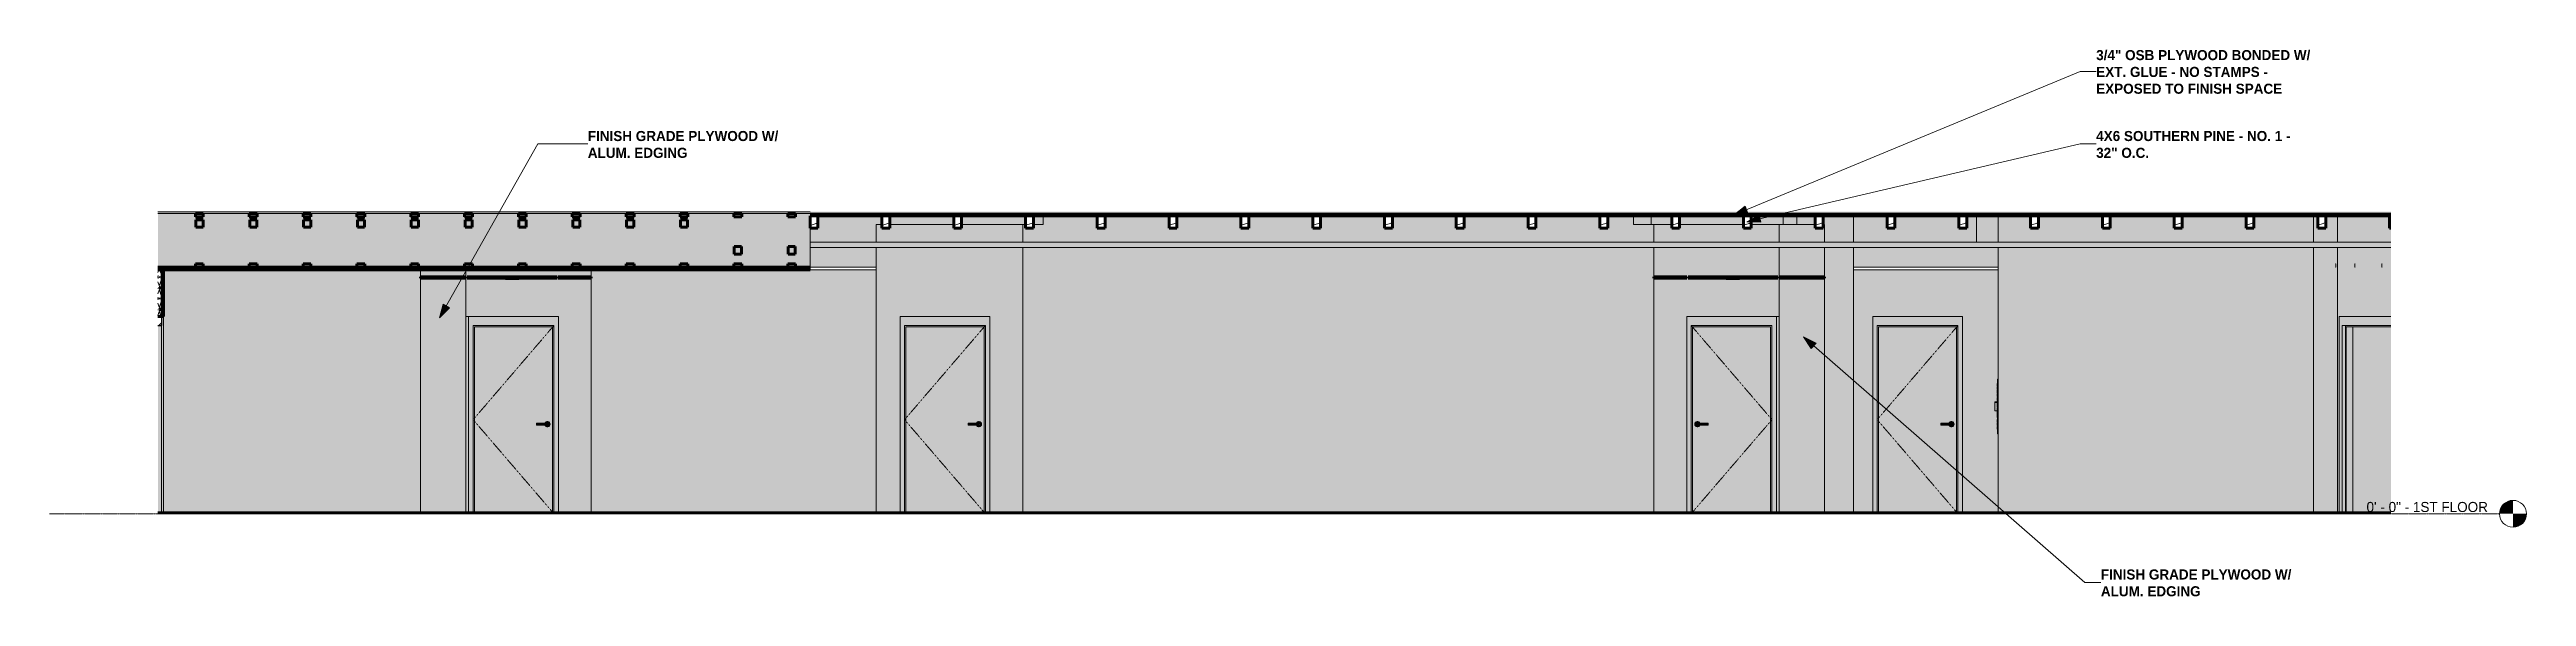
# Model space of a CAD drawing. Header units: inches. Extents: x -3510 to 2128, y -38 to 218.
# Drawn here: x -3510 to -2406, y -37 to 207 of the extents above; entities that cross this region are included whole.
import ezdxf

# ---------------------------------------------------------------- set-up
doc = ezdxf.new("R2010")
doc.units = ezdxf.units.IN
doc.header["$MEASUREMENT"] = 0
doc.linetypes.add('Dash 1_16_', pattern=[0.125, 0.0625, -0.0625])
doc.linetypes.add('Grid Line 1_2_', pattern=[0.875, 0.5, -0.125, 0.125, -0.125])
for name, color, linetype, lineweight in [('0-1', 7, 'Continuous', 5), ('0-2', 7, 'Continuous', 18), ('0-3', 50, 'Continuous', 9), ('A-CLNG-1', 251, 'Continuous', 5), ('A-CLNG-2', 250, 'Continuous', 60), ('A-CLNG-3', 7, 'Continuous', 18), ('A-CLNG-4', 13, 'Continuous', 5), ('A-CLNG-5', 13, 'Continuous', 60), ('A-CLNG-PATT-1', 50, 'Continuous', 9), ('A-DOOR', 31, 'Continuous', 18), ('A-DOOR-1', 254, 'Continuous', 18), ('A-DOOR-2', 21, 'Continuous', 18), ('A-DOOR-3', 50, 'Dash 1_16_', 9), ('A-DOOR-4', 50, 'Continuous', 9), ('A-DOOR-5', 31, 'Continuous', 30), ('A-DOOR-6', 31, 'Dash 1_16_', 9), ('A-DOOR-7', 31, 'Continuous', 9), ('A-DOOR-FRAM', 31, 'Continuous', 9), ('A-DOOR-FRAM-1', 9, 'Continuous', 18), ('A-DOOR-FRAM-2', 50, 'Continuous', 9), ('A-DOOR-FRAM-3', 31, 'Continuous', 30), ('A-DOOR-FRAM-4', 31, 'Continuous', 18), ('A-FLOR-1', 31, 'Continuous', 5), ('A-FLOR-2', 8, 'Continuous', 5), ('A-FLOR-3', 7, 'Continuous', 18), ('A-FLOR-4', 250, 'Continuous', 60), ('A-FLOR-LEVL', 51, 'Continuous', 9), ('A-FLOR-LEVL-1', 51, 'Grid Line 1_2_', 9), ('A-FLOR-MCUT-1', 7, 'Continuous', 18), ('A-FLOR-PATT-1', 252, 'Continuous', 9), ('A-FLOR-PATT-2', 253, 'Continuous', 9), ('A-FLOR-PATT-3', 50, 'Continuous', 9), ('A-WALL', 113, 'Continuous', 18), ('A-WALL-PATT-1', 111, 'Continuous', 9), ('E-FIRE', 2, 'Continuous', 9), ('E-LITE-EQPM', 33, 'Continuous', 9), ('G-ANNO-TEXT', 231, 'Continuous', 9), ('I-WALL', 2, 'Continuous', 18), ('I-WALL-1', 10, 'Continuous', 5), ('I-WALL-2', 7, 'Continuous', 18), ('I-WALL-3', 2, 'Continuous', 5), ('I-WALL-4', 2, 'Continuous', 60), ('P-PIPE', 3, 'Continuous', 9), ('P-PIPE-1', 3, 'Continuous', 5), ('S-BEAM', 12, 'Continuous', 9), ('S-BEAM-1', 250, 'Continuous', 60), ('S-BEAM-2', 255, 'Continuous', 9), ('S-BEAM-3', 50, 'Continuous', 9)]:
    doc.layers.add(name, color=color, linetype=linetype, lineweight=lineweight)
doc.styles.add('Century Gothic', font='ufonts.com_century-gothic.ttf', dxfattribs={"height": 4.5})
doc.styles.add('Century Gothic_B', font='GOTHICB.TTF', dxfattribs={"height": 4.5})
pattern_1 = [(161.57, (-2832.153, 0.24), (-1.92045124, 0.00015035), [0, -13.661, 1.517, 0]), (18.43, (-2832.633, 0.24), (-1.92045124, -0.00015035), [0, -13.661, 1.517, 0]), (108.43, (-2832.153, 0.24), (0.9599691, -4.80073665), [4.553, -10.625]), (71.57, (-2832.633, 0.24), (0.9599691, 4.80073665), [4.553, -10.625])]
pattern_2 = [(0, (-2832.393, 0), (0, 2.399), []), (315, (-2832.393, 0), (2.398506, 0), [3.393, -3.393]), (45, (-2832.393, 0), (2.398506, 0), [3.393, -3.393])]
pattern_3 = [(0, (-2832.393, 0), (7.68, 1.92), [0.634, -5.126, 0.634, -5.126, -30.72]), (0, (-2832.393, 0), (7.68, 1.92), [-11.52, 0.634, -10.886, 0.634, -5.126, -13.44]), (0, (-2832.393, 0), (7.68, 1.92), [-28.8, 0.634, -3.206, 0.634, -8.966]), (120, (-2829.513, 0.96), (-5.502769, 5.691075), [0.634, -5.126, 0.634, -5.126, -30.72]), (120, (-2829.513, 0.96), (-5.502769, 5.691075), [-11.52, 0.634, -10.886, 0.634, -5.126, -13.44]), (120, (-2829.513, 0.96), (-5.502769, 5.691075), [-28.8, 0.634, -3.206, 0.634, -8.966]), (240, (-2828.553, 4.8), (-2.177231, -7.611075), [0.634, -5.126, 0.634, -5.126, -30.72]), (240, (-2828.553, 4.8), (-2.177231, -7.611075), [-11.52, 0.634, -10.886, 0.634, -5.126, -13.44]), (240, (-2828.553, 4.8), (-2.177231, -7.611075), [-28.8, 0.634, -3.206, 0.634, -8.966])]
pattern_4 = [(135, (-2832.393, 0), (-2.12132, -2.12132), [])]
pattern_5 = [(0, (-2832.393, 0), (15.36, 3.84), [0.634, -10.886, 0.634, -10.886, -61.44]), (0, (-2832.393, 0), (15.36, 3.84), [-23.04, 0.634, -22.406, 0.634, -10.886, -26.88]), (0, (-2832.393, 0), (15.36, 3.84), [-57.6, 0.634, -7.046, 0.634, -18.566]), (120, (-2826.633, 1.92), (-11.005538, 11.38215), [0.634, -10.886, 0.634, -10.886, -61.44]), (120, (-2826.633, 1.92), (-11.005538, 11.38215), [-23.04, 0.634, -22.406, 0.634, -10.886, -26.88]), (120, (-2826.633, 1.92), (-11.005538, 11.38215), [-57.6, 0.634, -7.046, 0.634, -18.566]), (240, (-2824.713, 9.6), (-4.354462, -15.22215), [0.634, -10.886, 0.634, -10.886, -61.44]), (240, (-2824.713, 9.6), (-4.354462, -15.22215), [-23.04, 0.634, -22.406, 0.634, -10.886, -26.88]), (240, (-2824.713, 9.6), (-4.354462, -15.22215), [-57.6, 0.634, -7.046, 0.634, -18.566])]
pattern_6 = [(216.87, (-2829.194, 7.997), (23.9897714, 15.993643), [3.998, -35.986]), (206.565, (-2824.396, 5.598), (-7.99708, -7.99662), [8.941, -8.941]), (198.435, (-2824.396, 1.599), (-15.993845, -7.997098), [5.058, -20.23])]

msp = doc.modelspace()

# ---------------------------------------------------------------- texts
at = {"layer": 'A-FLOR-LEVL', "insert": (-2477.2, 5.3), "char_height": 4.5, "width": 64.993, "attachment_point": 1, "style": 'Century Gothic'}
msp.add_mtext('0\' - 0" - 1ST FLOOR', dxfattribs=at)
at = {"layer": 'G-ANNO-TEXT', "char_height": 4.5, "attachment_point": 1, "style": 'Century Gothic_B'}
for s, insert, width in [('3/4" OSB PLYWOOD BONDED W/', (-2597.7, 206.9), 118.927), ('EXT. GLUE - NO STAMPS -', (-2597.7, 199.4), 91.354), ('EXPOSED TO FINISH SPACE', (-2597.7, 191.9), 97.414), ('FINISH GRADE PLYWOOD W/', (-3270, 170.8), 104.232), ('4X6 SOUTHERN PINE - NO. 1 -', (-2597.7, 170.8), 106.807), ('ALUM. EDGING', (-3270, 163.3), 55.752), ('32" O.C.', (-2597.7, 163.3), 30.451), ('ALUM. EDGING', (-2595.6, -32.3), 55.752), ('FINISH GRADE PLYWOOD W/', (-2595.6, -24.8), 104.232)]:
    msp.add_mtext(s, dxfattribs=dict(at, insert=insert, width=width))

# ---------------------------------------------------------------- blocks, each defined once
blk = doc.blocks.new('CTR - 1st Phase - Shell_rvt-1-INTERIOR ELEVATION - CORRIDOR NORTH _102_ - EAST WALL')
at = {"layer": 'A-CLNG-1'}
blk.add_hatch(color=256, dxfattribs=at).paths.add_polyline_path([(-3461.6, 109.5), (-3170.9, 109.5), (-3170.9, 110), (-3461.6, 110)], flags=0)
at = {"layer": 'A-CLNG-PATT-1'}
h = blk.add_hatch(dxfattribs=at)
h.set_pattern_fill('FP_5', color=256, style=0, pattern_type=2)
h.set_pattern_definition(pattern_5)
h.paths.add_polyline_path([(-3181.6, 108.9), (-3170.9, 108.9), (-3170.9, 109.5), (-3461.6, 109.5), (-3461.6, 108.9), (-3197.2, 108.9)], flags=0)
at = {"layer": 'A-FLOR-1'}
h = blk.add_hatch(color=256, dxfattribs=at)
h.paths.add_polyline_path([(-3170.9, 110), (-3141.4, 110), (-3141.4, 118.8), (-3170.9, 118.8), (-3170.9, 117.9)], flags=0)
h.paths.add_polyline_path([(-3150.5, 121.2), (-3141.4, 121.2), (-3141.4, 129), (-3138.9, 129), (-3138.9, 133), (-3167.4, 133), (-3167.4, 127.5), (-3170.9, 127.5), (-3170.9, 133), (-3170.9, 133), (-3170.9, 121.2), (-3166.1, 121.2)], flags=0)
h.paths.add_polyline_path([(-3090.8, 129), (-3075, 129), (-3075, 133), (-3103.4, 133), (-3103.4, 129), (-3091.7, 129)], flags=0)
h.paths.add_polyline_path([(-3106.9, 129), (-3106.9, 133), (-3135.4, 133), (-3135.4, 129), (-3130.8, 129)], flags=0)
h = blk.add_hatch(color=256, dxfattribs=at)
h.paths.add_polyline_path([(-2796, 129), (-2796, 133), (-2803.9, 133), (-2803.9, 129)], flags=0)
h.paths.add_polyline_path([(-3074.9, 129), (-3074.9, 133), (-3075, 133), (-3075, 129)], flags=0)
h.paths.add_polyline_path([(-3071.4, 129), (-3067.1, 129), (-3067.1, 133), (-3071.4, 133)], flags=0)
h = blk.add_hatch(color=256, dxfattribs=at)
h.paths.add_polyline_path([(-2777.3, 129), (-2754.9, 129), (-2754.9, 133), (-2783.4, 133), (-2783.4, 129), (-2779.6, 129)], flags=0)
h.paths.add_polyline_path([(-2795.4, 129), (-2786.9, 129), (-2786.9, 133), (-2796, 133), (-2796, 129)], flags=0)
h.paths.add_polyline_path([(-2738.9, 129), (-2737.2, 129), (-2737.2, 133), (-2751.4, 133), (-2751.4, 129), (-2739, 129)], flags=0)
h = blk.add_hatch(color=256, dxfattribs=at)
h.paths.add_polyline_path([(-2705.9, 110), (-2641.4, 110), (-2641.4, 118.8), (-2705.9, 118.8), (-2705.9, 113.1)], flags=0)
h.paths.add_polyline_path([(-2652.9, 121.2), (-2641.4, 121.2), (-2641.4, 133), (-2655.4, 133), (-2655.4, 127.5), (-2658.9, 127.5), (-2658.9, 133), (-2687.4, 133), (-2687.4, 127.5), (-2690.9, 127.5), (-2690.9, 133), (-2705.9, 133), (-2705.9, 121.2), (-2655.4, 121.2)], flags=0)
h.paths.add_polyline_path([(-2737.2, 129), (-2731.1, 129), (-2731.1, 133), (-2737.2, 133)], flags=0)
at = {"layer": 'A-FLOR-2'}
blk.add_hatch(color=256, dxfattribs=at).paths.add_polyline_path([(-2466.3, 133.7), (-2466.3, 134.2), (-3170.9, 134.2), (-3170.9, 133.7), (-2468.2, 133.7)], flags=0)
at = {"layer": 'A-FLOR-PATT-1'}
h = blk.add_hatch(dxfattribs=at)
h.set_pattern_fill('FP_1', color=256, style=0, pattern_type=2)
h.set_pattern_definition(pattern_1)
h.paths.add_polyline_path([(-3461.6, 110), (-3170.9, 110), (-3170.9, 134), (-3461.6, 134), (-3461.6, 117.9)], flags=0)
at = {"layer": 'A-FLOR-PATT-2'}
h = blk.add_hatch(dxfattribs=at)
h.set_pattern_fill('FP_2', color=256, style=0, pattern_type=2)
h.set_pattern_definition(pattern_2)
h.paths.add_polyline_path([(-3302.2, 134), (-3170.9, 134), (-3170.9, 134.7), (-3461.6, 134.7), (-3461.6, 134), (-3306, 134)], flags=0)
h = blk.add_hatch(dxfattribs=at)
h.set_pattern_fill('FP_3', color=256, style=0, pattern_type=2)
h.set_pattern_definition(pattern_3)
h.paths.add_polyline_path([(-2466.3, 134.2), (-2466.3, 134.8), (-3170.9, 134.8), (-3170.9, 134.2), (-2468.2, 134.2)], flags=0)
h = blk.add_hatch(dxfattribs=at)
h.set_pattern_fill('FP_3', color=256, style=0, pattern_type=2)
h.set_pattern_definition(pattern_3)
h.paths.add_polyline_path([(-3170.9, 0), (-3170.9, 0), (-3212.7, 0)], flags=0)
at = {"layer": 'A-FLOR-PATT-3'}
h = blk.add_hatch(dxfattribs=at)
h.set_pattern_fill('FP_2', color=256, style=0, pattern_type=2)
h.set_pattern_definition(pattern_2)
h.paths.add_polyline_path([(-3170.9, 133), (-2466.3, 133), (-2466.3, 133.7), (-3170.9, 133.7)], flags=0)
h = blk.add_hatch(dxfattribs=at)
h.set_pattern_fill('FP_4', color=256, style=0, pattern_type=2)
h.set_pattern_definition(pattern_4)
h.paths.add_polyline_path([(-3321.1, 0), (-3170.9, 0), (-3170.9, 0.4), (-3461.6, 0.4), (-3461.6, 0), (-3323.1, 0)], flags=0)
h = blk.add_hatch(dxfattribs=at)
h.set_pattern_fill('FP_4', color=256, style=0, pattern_type=2)
h.set_pattern_definition(pattern_4)
h.paths.add_polyline_path([(-2742.2, 0), (-2466.3, 0), (-2466.3, 0.4), (-3170.9, 0.4), (-3170.9, 0), (-2777.3, 0)], flags=0)
at = {"layer": 'A-CLNG-2'}
for p, q in [((-3461.6, 110), (-3170.9, 110)), ((-3461.6, 108.9), (-3170.9, 108.9))]:
    blk.add_line(p, q, dxfattribs=at)
at = {"layer": 'A-CLNG-3'}
for p, q in [((-3170.9, 109.5), (-3461.6, 109.5)), ((-3170.9, 110), (-3141.4, 110)), ((-3170.9, 110), (-3170.9, 108.9)), ((-3141.4, 108.9), (-3170.9, 108.9)), ((-2705.9, 110), (-2641.4, 110)), ((-2641.4, 108.9), (-2705.9, 108.9))]:
    blk.add_line(p, q, dxfattribs=at)
at = {"layer": 'A-FLOR-3'}
for p, q in [((-3170.9, 121.2), (-3170.9, 133)), ((-3075, 129), (-3075, 133)), ((-2796, 133), (-2796, 129)), ((-2737.2, 133), (-2737.2, 129)), ((-3170.9, 110), (-3170.9, 118.8)), ((-3141.4, 110), (-3170.9, 110)), ((-2641.4, 110), (-2705.9, 110))]:
    blk.add_line(p, q, dxfattribs=at)
at = {"layer": 'A-FLOR-4'}
for p, q in [((-3170.9, 133), (-2466.3, 133)), ((-3461.6, 110), (-3170.9, 110)), ((-3461.6, 0.4), (-3170.9, 0.4)), ((-3170.9, 0.4), (-2466.3, 0.4))]:
    blk.add_line(p, q, dxfattribs=at)
at = {"layer": 'A-FLOR-MCUT-1'}
for p, q in [((-3170.9, 134.7), (-3461.6, 134.7)), ((-3170.9, 134), (-3461.6, 134)), ((-2466.3, 134.2), (-3170.9, 134.2)), ((-2466.3, 133.7), (-3170.9, 133.7)), ((-3170.9, 0), (-3461.6, 0)), ((-2466.3, 0), (-3170.9, 0))]:
    blk.add_line(p, q, dxfattribs=at)
blk = doc.blocks.new('HOLLOW METAL - STAIR DOOR 3-0 x 7-0-2682974-INTERIOR ELEVATION - CORRIDOR NORTH _102_ - EAST WALL')
at = {"layer": 'A-DOOR-1'}
for points in [[(-2664.5, 40), (-2662.9, 40), (-2662.9, 40.4), (-2667, 40.4), (-2667, 40)], [(-2663.4, 39.6), (-2662.9, 39.6), (-2662.9, 40), (-2667, 40), (-2667, 39.6), (-2663.4, 39.6)], [(-2662.2, 38.8), (-2661.9, 38.9), (-2661.6, 39), (-2661.3, 39.2), (-2661.2, 39.4), (-2661, 39.7), (-2661, 40), (-2661, 40.3), (-2661.2, 40.6), (-2661.3, 40.8), (-2661.6, 41), (-2661.9, 41.1), (-2662.2, 41.2), (-2662.5, 41.1), (-2662.8, 41), (-2663, 40.8), (-2663.2, 40.6), (-2663.3, 40.4), (-2662.3, 40.4), (-2662.3, 40.4), (-2662.1, 40.4), (-2662, 40.3), (-2662, 40.2), (-2661.9, 40.1), (-2661.9, 40.1), (-2661.9, 40), (-2661.9, 39.8), (-2662, 39.7), (-2662, 39.7), (-2662.1, 39.6), (-2662.2, 39.6), (-2662.4, 39.6), (-2662.5, 39.6), (-2663.3, 39.6), (-2663.2, 39.4), (-2663, 39.2), (-2662.7, 39), (-2662.5, 38.9)], [(-2662.9, 40), (-2661.9, 40), (-2661.9, 40.1), (-2662, 40.3), (-2662.1, 40.3), (-2662.1, 40.4), (-2662.2, 40.4), (-2662.4, 40.4), (-2662.5, 40.4), (-2662.9, 40.4), (-2662.9, 40)]]:
    blk.add_hatch(color=256, dxfattribs=at).paths.add_polyline_path(points, flags=0)
h = blk.add_hatch(color=256, dxfattribs=at)
h.paths.add_polyline_path([(-2662, 39.7), (-2661.9, 39.9), (-2661.9, 39.9), (-2661.9, 40), (-2661.9, 40), (-2662, 39.7)], flags=0)
h.paths.add_polyline_path([(-2662.9, 39.6), (-2662.8, 39.6), (-2662.2, 39.6), (-2662, 39.7), (-2662, 39.7), (-2661.9, 40), (-2662.9, 40), (-2662.9, 39.6)], flags=0)
at = {"layer": 'A-DOOR-2'}
h = blk.add_hatch(color=256, dxfattribs=at)
h.paths.add_polyline_path([(-2694.7, 0.4), (-2659.9, 0.4), (-2659.9, 83.4), (-2694.7, 83.4), (-2694.7, 13.2)], flags=0)
h.paths.add_polyline_path([(-2662.2, 38.8), (-2662.5, 38.9), (-2662.8, 39), (-2663, 39.2), (-2663.2, 39.4), (-2663.3, 39.6), (-2667, 39.6), (-2667, 40.4), (-2663.3, 40.4), (-2663.2, 40.6), (-2663, 40.8), (-2662.8, 41), (-2662.5, 41.1), (-2662.2, 41.2), (-2661.9, 41.1), (-2661.6, 41), (-2661.3, 40.8), (-2661.2, 40.6), (-2661, 40.3), (-2661, 40), (-2661, 39.7), (-2661.2, 39.4), (-2661.3, 39.2), (-2661.6, 39), (-2661.9, 38.9)], flags=0)
at = {"layer": 'A-DOOR-FRAM-1'}
for points in [[(-2697.3, 0.4), (-2695.3, 0.4), (-2695.3, 84), (-2659.3, 84), (-2659.3, 0.4), (-2657.3, 0.4), (-2657.3, 88), (-2697.3, 88), (-2697.3, 33.7)], [(-2694.7, 0.4), (-2694.7, 83.4), (-2659.9, 83.4), (-2659.9, 0.4), (-2659.3, 0.4), (-2659.3, 84), (-2695.3, 84), (-2695.3, 0.4)]]:
    blk.add_hatch(color=256, dxfattribs=at).paths.add_polyline_path(points, flags=0)
at = {"layer": 'A-DOOR-3'}
for p, q in [((-2659.3, 84), (-2695.3, 42)), ((-2695.3, 42), (-2659.6, 0.4))]:
    blk.add_line(p, q, dxfattribs=at)
at = {"layer": 'A-DOOR-4'}
for p, q in [((-2662.9, 40.4), (-2667, 40.4)), ((-2667, 40), (-2667, 40.4)), ((-2667, 39.6), (-2667, 40)), ((-2667, 39.6), (-2662.9, 39.6))]:
    blk.add_line(p, q, dxfattribs=at)
at = {"layer": 'A-DOOR-4', "flags": 128}
for points in [[(-2662.3, 40.4), (-2662.3, 40.4), (-2662.3, 40.4), (-2662.3, 40.4), (-2662.3, 40.4), (-2662.3, 40.4), (-2662.3, 40.4), (-2662.3, 40.4), (-2662.3, 40.4), (-2662.3, 40.4), (-2662.3, 40.4), (-2662.3, 40.4), (-2662.3, 40.4), (-2662.4, 40.4), (-2662.4, 40.4), (-2662.4, 40.4), (-2662.4, 40.4), (-2662.4, 40.4), (-2662.4, 40.4), (-2662.4, 40.4), (-2662.5, 40.4), (-2662.5, 40.4), (-2662.5, 40.4), (-2662.5, 40.4), (-2662.5, 40.4), (-2662.5, 40.4), (-2662.6, 40.4), (-2662.6, 40.4), (-2662.6, 40.4), (-2662.6, 40.4), (-2662.7, 40.4), (-2662.7, 40.4), (-2662.7, 40.4), (-2662.7, 40.4), (-2662.7, 40.4), (-2662.8, 40.4), (-2662.8, 40.4), (-2662.8, 40.4), (-2662.8, 40.4), (-2662.9, 40.4), (-2662.9, 40.4)], [(-2662.9, 39.6), (-2662.8, 39.6), (-2662.8, 39.6), (-2662.8, 39.6), (-2662.8, 39.6), (-2662.8, 39.6), (-2662.7, 39.6), (-2662.7, 39.6), (-2662.7, 39.6), (-2662.7, 39.6), (-2662.6, 39.6), (-2662.6, 39.6), (-2662.6, 39.6), (-2662.6, 39.6), (-2662.6, 39.6), (-2662.5, 39.6), (-2662.5, 39.6), (-2662.5, 39.6), (-2662.5, 39.6), (-2662.5, 39.6), (-2662.4, 39.6), (-2662.4, 39.6), (-2662.4, 39.6), (-2662.4, 39.6), (-2662.4, 39.6), (-2662.4, 39.6), (-2662.4, 39.6), (-2662.3, 39.6), (-2662.3, 39.6), (-2662.3, 39.6), (-2662.3, 39.6), (-2662.3, 39.6), (-2662.3, 39.6), (-2662.3, 39.6), (-2662.3, 39.6), (-2662.3, 39.6), (-2662.3, 39.6), (-2662.3, 39.6), (-2662.3, 39.6), (-2662.3, 39.6)]]:
    blk.add_lwpolyline(points, dxfattribs=at)
at = {"layer": 'A-DOOR-4'}
for start, end in [(0, 160.3657), (199.5633, 0)]:
    blk.add_arc((-2662.2, 40), 1.18, start, end, dxfattribs=at)
at = {"layer": 'A-DOOR-FRAM-2'}
for p, q in [((-2695.3, 0.4), (-2695.3, 84)), ((-2695.3, 84), (-2659.3, 84)), ((-2694.7, 0.4), (-2694.7, 83.4)), ((-2694.7, 83.4), (-2659.9, 83.4)), ((-2659.9, 83.4), (-2659.9, 0.4)), ((-2659.3, 84), (-2659.3, 0.4))]:
    blk.add_line(p, q, dxfattribs=at)
blk = doc.blocks.new('CTR - 1st Phase -Stairs _ Elevators_rvt-1-INTERIOR ELEVATION - CORRIDOR NORTH _102_ - EAST WALL')
at = {"layer": 'I-WALL-1'}
h = blk.add_hatch(color=256, dxfattribs=at)
h.paths.add_polyline_path([(-2697.3, 0.4), (-2697.3, 88), (-2657.3, 88), (-2657.3, 0.4), (-2641.4, 0.4), (-2641.4, 35.7), (-2641.7, 35.7), (-2641.7, 37.7), (-2641.9, 37.7), (-2641.9, 38.7), (-2641.7, 38.7), (-2641.7, 39), (-2641.9, 39), (-2641.9, 39.2), (-2641.7, 39.2), (-2641.7, 39.6), (-2641.9, 39.6), (-2641.9, 40.8), (-2641.7, 40.8), (-2641.7, 41), (-2641.9, 41), (-2641.9, 42.1), (-2641.7, 42.1), (-2641.7, 43), (-2641.9, 43), (-2641.9, 44.1), (-2641.7, 44.1), (-2641.7, 44.2), (-2641.9, 44.2), (-2641.9, 45.5), (-2641.7, 45.5), (-2641.7, 45.6), (-2641.9, 45.6), (-2641.9, 45.9), (-2642.9, 45.9), (-2642.9, 49.9), (-2641.9, 49.9), (-2641.9, 50.3), (-2641.7, 50.3), (-2641.7, 50.6), (-2641.9, 50.6), (-2641.9, 51.8), (-2641.7, 51.8), (-2641.7, 52.1), (-2641.9, 52.1), (-2641.9, 52.3), (-2641.7, 52.3), (-2641.7, 52.6), (-2641.9, 52.6), (-2641.9, 53.7), (-2641.7, 53.7), (-2641.7, 54), (-2641.9, 54), (-2641.9, 55.2), (-2641.7, 55.2), (-2641.7, 55.5), (-2641.9, 55.5), (-2641.9, 56.6), (-2641.7, 56.6), (-2641.7, 56.9), (-2641.9, 56.9), (-2641.9, 58.1), (-2641.7, 58.1), (-2641.7, 60), (-2641.4, 60), (-2641.4, 108.9), (-2705.9, 108.9), (-2705.9, 0.4)], flags=0)
h.paths.add_polyline_path([(-2642.8, 46), (-2641.9, 46), (-2641.9, 46.8), (-2641.7, 46.8), (-2641.7, 47), (-2641.9, 47), (-2641.9, 47.2), (-2641.7, 47.2), (-2641.7, 47.5), (-2641.9, 47.5), (-2641.9, 48.7), (-2641.7, 48.7), (-2641.7, 48.9), (-2641.9, 48.9), (-2641.9, 49.7), (-2642.8, 49.7), (-2642.8, 46.1)], flags=0)
at = {"layer": 'I-WALL-2'}
for p, q in [((-2697.3, 0.4), (-2697.3, 88)), ((-2697.3, 88), (-2657.3, 88)), ((-2657.3, 88), (-2657.3, 0.4))]:
    blk.add_line(p, q, dxfattribs=at)
at = {"layer": '0-2'}
blk.add_blockref('HOLLOW METAL - STAIR DOOR 3-0 x 7-0-2682974-INTERIOR ELEVATION - CORRIDOR NORTH _102_ - EAST WALL', (0, 0), dxfattribs=at)
blk = doc.blocks.new('LVL-Laminated Veneer Lumber - 4X6 S_ PINE - NO_ 1-2419997-INTERIOR ELEVATION - CORRIDOR NORTH _102_ - EAST WALL')
at = {"layer": 'S-BEAM'}
h = blk.add_hatch(dxfattribs=at)
h.set_pattern_fill('FP_7', color=256, style=0, pattern_type=2)
h.set_pattern_definition(pattern_6)
h.paths.add_polyline_path([(-3167.4, 127.5), (-3167.4, 133), (-3170.9, 133), (-3170.9, 127.5)], flags=0)
at = {"layer": 'S-BEAM-1'}
for p, q in [((-3167.4, 133), (-3170.9, 133)), ((-3170.9, 133), (-3170.9, 127.5)), ((-3167.4, 133), (-3167.4, 127.5)), ((-3170.9, 127.5), (-3167.4, 127.5))]:
    blk.add_line(p, q, dxfattribs=at)
blk = doc.blocks.new('LVL-Laminated Veneer Lumber - 4X6 S_ PINE - NO_ 1-V1-INTERIOR ELEVATION - CORRIDOR NORTH _102_ - EAST WALL')
at = {"layer": 'S-BEAM'}
h = blk.add_hatch(dxfattribs=at)
h.set_pattern_fill('FP_7', color=256, style=0, pattern_type=2)
h.set_pattern_definition(pattern_6)
h.paths.add_polyline_path([(-3138.9, 127.5), (-3135.4, 127.5), (-3135.4, 133), (-3138.9, 133), (-3138.9, 129)], flags=0)
at = {"layer": 'S-BEAM-1'}
for p, q in [((-3135.4, 133), (-3138.9, 133)), ((-3138.9, 133), (-3138.9, 127.5)), ((-3135.4, 133), (-3135.4, 127.5)), ((-3138.9, 127.5), (-3135.4, 127.5))]:
    blk.add_line(p, q, dxfattribs=at)
blk = doc.blocks.new('LVL-Laminated Veneer Lumber - 4X6 S_ PINE - NO_ 1-1619293-INTERIOR ELEVATION - CORRIDOR NORTH _102_ - EAST WALL')
at = {"layer": 'S-BEAM'}
h = blk.add_hatch(dxfattribs=at)
h.set_pattern_fill('FP_7', color=256, style=0, pattern_type=2)
h.set_pattern_definition(pattern_6)
h.paths.add_polyline_path([(-3106.9, 127.5), (-3103.4, 127.5), (-3103.4, 133), (-3106.9, 133), (-3106.9, 129)], flags=0)
at = {"layer": 'S-BEAM-1'}
for p, q in [((-3103.4, 133), (-3106.9, 133)), ((-3106.9, 133), (-3106.9, 127.5)), ((-3103.4, 133), (-3103.4, 127.5)), ((-3106.9, 127.5), (-3103.4, 127.5))]:
    blk.add_line(p, q, dxfattribs=at)
blk = doc.blocks.new('LVL-Laminated Veneer Lumber - 4X6 S_ PINE - NO_ 1-V2-INTERIOR ELEVATION - CORRIDOR NORTH _102_ - EAST WALL')
at = {"layer": 'S-BEAM'}
h = blk.add_hatch(dxfattribs=at)
h.set_pattern_fill('FP_7', color=256, style=0, pattern_type=2)
h.set_pattern_definition(pattern_6)
h.paths.add_polyline_path([(-3074.9, 127.5), (-3071.4, 127.5), (-3071.4, 133), (-3074.9, 133), (-3074.9, 129)], flags=0)
at = {"layer": 'S-BEAM-1'}
for p, q in [((-3071.4, 133), (-3074.9, 133)), ((-3074.9, 133), (-3074.9, 127.5)), ((-3071.4, 133), (-3071.4, 127.5)), ((-3074.9, 127.5), (-3071.4, 127.5))]:
    blk.add_line(p, q, dxfattribs=at)
blk = doc.blocks.new('LVL-Laminated Veneer Lumber - 4X6 S_ PINE - NO_ 1-1619292-INTERIOR ELEVATION - CORRIDOR NORTH _102_ - EAST WALL')
at = {"layer": 'S-BEAM'}
h = blk.add_hatch(dxfattribs=at)
h.set_pattern_fill('FP_7', color=256, style=0, pattern_type=2)
h.set_pattern_definition(pattern_6)
h.paths.add_polyline_path([(-3042.9, 127.5), (-3039.4, 127.5), (-3039.4, 133), (-3042.9, 133), (-3042.9, 129)], flags=0)
at = {"layer": 'S-BEAM-1'}
for p, q in [((-3039.4, 133), (-3042.9, 133)), ((-3042.9, 133), (-3042.9, 127.5)), ((-3039.4, 133), (-3039.4, 127.5)), ((-3042.9, 127.5), (-3039.4, 127.5))]:
    blk.add_line(p, q, dxfattribs=at)
blk = doc.blocks.new('LVL-Laminated Veneer Lumber - 4X6 S_ PINE - NO_ 1-V3-INTERIOR ELEVATION - CORRIDOR NORTH _102_ - EAST WALL')
at = {"layer": 'S-BEAM'}
h = blk.add_hatch(dxfattribs=at)
h.set_pattern_fill('FP_7', color=256, style=0, pattern_type=2)
h.set_pattern_definition(pattern_6)
h.paths.add_polyline_path([(-3010.9, 127.5), (-3007.4, 127.5), (-3007.4, 133), (-3010.9, 133), (-3010.9, 129)], flags=0)
at = {"layer": 'S-BEAM-1'}
for p, q in [((-3007.4, 133), (-3010.9, 133)), ((-3010.9, 133), (-3010.9, 127.5)), ((-3007.4, 133), (-3007.4, 127.5)), ((-3010.9, 127.5), (-3007.4, 127.5))]:
    blk.add_line(p, q, dxfattribs=at)
blk = doc.blocks.new('LVL-Laminated Veneer Lumber - 4X6 S_ PINE - NO_ 1-V4-INTERIOR ELEVATION - CORRIDOR NORTH _102_ - EAST WALL')
at = {"layer": 'S-BEAM'}
h = blk.add_hatch(dxfattribs=at)
h.set_pattern_fill('FP_7', color=256, style=0, pattern_type=2)
h.set_pattern_definition(pattern_6)
h.paths.add_polyline_path([(-2978.9, 127.5), (-2975.4, 127.5), (-2975.4, 133), (-2978.9, 133), (-2978.9, 129)], flags=0)
at = {"layer": 'S-BEAM-1'}
for p, q in [((-2975.4, 133), (-2978.9, 133)), ((-2978.9, 133), (-2978.9, 127.5)), ((-2975.4, 133), (-2975.4, 127.5)), ((-2978.9, 127.5), (-2975.4, 127.5))]:
    blk.add_line(p, q, dxfattribs=at)
blk = doc.blocks.new('LVL-Laminated Veneer Lumber - 4X6 S_ PINE - NO_ 1-V5-INTERIOR ELEVATION - CORRIDOR NORTH _102_ - EAST WALL')
at = {"layer": 'S-BEAM'}
h = blk.add_hatch(dxfattribs=at)
h.set_pattern_fill('FP_7', color=256, style=0, pattern_type=2)
h.set_pattern_definition(pattern_6)
h.paths.add_polyline_path([(-2946.9, 127.5), (-2943.4, 127.5), (-2943.4, 133), (-2946.9, 133), (-2946.9, 129)], flags=0)
at = {"layer": 'S-BEAM-1'}
for p, q in [((-2943.4, 133), (-2946.9, 133)), ((-2946.9, 133), (-2946.9, 127.5)), ((-2943.4, 133), (-2943.4, 127.5)), ((-2946.9, 127.5), (-2943.4, 127.5))]:
    blk.add_line(p, q, dxfattribs=at)
blk = doc.blocks.new('LVL-Laminated Veneer Lumber - 4X6 S_ PINE - NO_ 1-V6-INTERIOR ELEVATION - CORRIDOR NORTH _102_ - EAST WALL')
at = {"layer": 'S-BEAM'}
h = blk.add_hatch(dxfattribs=at)
h.set_pattern_fill('FP_7', color=256, style=0, pattern_type=2)
h.set_pattern_definition(pattern_6)
h.paths.add_polyline_path([(-2914.9, 127.5), (-2911.4, 127.5), (-2911.4, 133), (-2914.9, 133), (-2914.9, 129)], flags=0)
at = {"layer": 'S-BEAM-1'}
for p, q in [((-2911.4, 133), (-2914.9, 133)), ((-2914.9, 133), (-2914.9, 127.5)), ((-2911.4, 133), (-2911.4, 127.5)), ((-2914.9, 127.5), (-2911.4, 127.5))]:
    blk.add_line(p, q, dxfattribs=at)
blk = doc.blocks.new('LVL-Laminated Veneer Lumber - 4X6 S_ PINE - NO_ 1-V7-INTERIOR ELEVATION - CORRIDOR NORTH _102_ - EAST WALL')
at = {"layer": 'S-BEAM'}
h = blk.add_hatch(dxfattribs=at)
h.set_pattern_fill('FP_7', color=256, style=0, pattern_type=2)
h.set_pattern_definition(pattern_6)
h.paths.add_polyline_path([(-2882.9, 127.5), (-2879.4, 127.5), (-2879.4, 133), (-2882.9, 133), (-2882.9, 129)], flags=0)
at = {"layer": 'S-BEAM-1'}
for p, q in [((-2879.4, 133), (-2882.9, 133)), ((-2882.9, 133), (-2882.9, 127.5)), ((-2879.4, 133), (-2879.4, 127.5)), ((-2882.9, 127.5), (-2879.4, 127.5))]:
    blk.add_line(p, q, dxfattribs=at)
blk = doc.blocks.new('LVL-Laminated Veneer Lumber - 4X6 S_ PINE - NO_ 1-V8-INTERIOR ELEVATION - CORRIDOR NORTH _102_ - EAST WALL')
at = {"layer": 'S-BEAM'}
h = blk.add_hatch(dxfattribs=at)
h.set_pattern_fill('FP_7', color=256, style=0, pattern_type=2)
h.set_pattern_definition(pattern_6)
h.paths.add_polyline_path([(-2850.9, 127.5), (-2847.4, 127.5), (-2847.4, 133), (-2850.9, 133), (-2850.9, 129)], flags=0)
at = {"layer": 'S-BEAM-1'}
for p, q in [((-2847.4, 133), (-2850.9, 133)), ((-2850.9, 133), (-2850.9, 127.5)), ((-2847.4, 133), (-2847.4, 127.5)), ((-2850.9, 127.5), (-2847.4, 127.5))]:
    blk.add_line(p, q, dxfattribs=at)
blk = doc.blocks.new('LVL-Laminated Veneer Lumber - 4X6 S_ PINE - NO_ 1-V9-INTERIOR ELEVATION - CORRIDOR NORTH _102_ - EAST WALL')
at = {"layer": 'S-BEAM'}
h = blk.add_hatch(dxfattribs=at)
h.set_pattern_fill('FP_7', color=256, style=0, pattern_type=2)
h.set_pattern_definition(pattern_6)
h.paths.add_polyline_path([(-2818.9, 127.5), (-2815.4, 127.5), (-2815.4, 133), (-2818.9, 133), (-2818.9, 129)], flags=0)
at = {"layer": 'S-BEAM-1'}
for p, q in [((-2815.4, 133), (-2818.9, 133)), ((-2818.9, 133), (-2818.9, 127.5)), ((-2815.4, 133), (-2815.4, 127.5)), ((-2818.9, 127.5), (-2815.4, 127.5))]:
    blk.add_line(p, q, dxfattribs=at)
blk = doc.blocks.new('LVL-Laminated Veneer Lumber - 4X6 S_ PINE - NO_ 1-V10-INTERIOR ELEVATION - CORRIDOR NORTH _102_ - EAST WALL')
at = {"layer": 'S-BEAM'}
h = blk.add_hatch(dxfattribs=at)
h.set_pattern_fill('FP_7', color=256, style=0, pattern_type=2)
h.set_pattern_definition(pattern_6)
h.paths.add_polyline_path([(-2786.9, 127.5), (-2783.4, 127.5), (-2783.4, 133), (-2786.9, 133), (-2786.9, 129)], flags=0)
at = {"layer": 'S-BEAM-1'}
for p, q in [((-2783.4, 133), (-2786.9, 133)), ((-2786.9, 133), (-2786.9, 127.5)), ((-2783.4, 133), (-2783.4, 127.5)), ((-2786.9, 127.5), (-2783.4, 127.5))]:
    blk.add_line(p, q, dxfattribs=at)
blk = doc.blocks.new('LVL-Laminated Veneer Lumber - 4X6 S_ PINE - NO_ 1-1619295-INTERIOR ELEVATION - CORRIDOR NORTH _102_ - EAST WALL')
at = {"layer": 'S-BEAM'}
h = blk.add_hatch(dxfattribs=at)
h.set_pattern_fill('FP_7', color=256, style=0, pattern_type=2)
h.set_pattern_definition(pattern_6)
h.paths.add_polyline_path([(-2754.9, 127.5), (-2751.4, 127.5), (-2751.4, 133), (-2754.9, 133), (-2754.9, 129)], flags=0)
at = {"layer": 'S-BEAM-1'}
for p, q in [((-2751.4, 133), (-2754.9, 133)), ((-2754.9, 133), (-2754.9, 127.5)), ((-2751.4, 133), (-2751.4, 127.5)), ((-2754.9, 127.5), (-2751.4, 127.5))]:
    blk.add_line(p, q, dxfattribs=at)
blk = doc.blocks.new('LVL-Laminated Veneer Lumber - 4X6 S_ PINE - NO_ 1-V11-INTERIOR ELEVATION - CORRIDOR NORTH _102_ - EAST WALL')
at = {"layer": 'S-BEAM'}
h = blk.add_hatch(dxfattribs=at)
h.set_pattern_fill('FP_7', color=256, style=0, pattern_type=2)
h.set_pattern_definition(pattern_6)
h.paths.add_polyline_path([(-2722.9, 127.5), (-2719.4, 127.5), (-2719.4, 133), (-2722.9, 133), (-2722.9, 129)], flags=0)
at = {"layer": 'S-BEAM-1'}
for p, q in [((-2719.4, 133), (-2722.9, 133)), ((-2722.9, 133), (-2722.9, 127.5)), ((-2719.4, 133), (-2719.4, 127.5)), ((-2722.9, 127.5), (-2719.4, 127.5))]:
    blk.add_line(p, q, dxfattribs=at)
blk = doc.blocks.new('LVL-Laminated Veneer Lumber - 4X6 S_ PINE - NO_ 1-V12-INTERIOR ELEVATION - CORRIDOR NORTH _102_ - EAST WALL')
at = {"layer": 'S-BEAM'}
h = blk.add_hatch(dxfattribs=at)
h.set_pattern_fill('FP_7', color=256, style=0, pattern_type=2)
h.set_pattern_definition(pattern_6)
h.paths.add_polyline_path([(-2690.9, 127.5), (-2687.4, 127.5), (-2687.4, 133), (-2690.9, 133)], flags=0)
at = {"layer": 'S-BEAM-1'}
for p, q in [((-2687.4, 133), (-2690.9, 133)), ((-2690.9, 133), (-2690.9, 127.5)), ((-2687.4, 133), (-2687.4, 127.5)), ((-2690.9, 127.5), (-2687.4, 127.5))]:
    blk.add_line(p, q, dxfattribs=at)
blk = doc.blocks.new('LVL-Laminated Veneer Lumber - 4X6 S_ PINE - NO_ 1-V13-INTERIOR ELEVATION - CORRIDOR NORTH _102_ - EAST WALL')
at = {"layer": 'S-BEAM'}
h = blk.add_hatch(dxfattribs=at)
h.set_pattern_fill('FP_7', color=256, style=0, pattern_type=2)
h.set_pattern_definition(pattern_6)
h.paths.add_polyline_path([(-2658.9, 127.5), (-2655.4, 127.5), (-2655.4, 133), (-2658.9, 133)], flags=0)
at = {"layer": 'S-BEAM-1'}
for p, q in [((-2655.4, 133), (-2658.9, 133)), ((-2658.9, 133), (-2658.9, 127.5)), ((-2655.4, 133), (-2655.4, 127.5)), ((-2658.9, 127.5), (-2655.4, 127.5))]:
    blk.add_line(p, q, dxfattribs=at)
blk = doc.blocks.new('LVL-Laminated Veneer Lumber - 4X6 S_ PINE - NO_ 1-1619286-INTERIOR ELEVATION - CORRIDOR NORTH _102_ - EAST WALL')
at = {"layer": 'S-BEAM'}
h = blk.add_hatch(dxfattribs=at)
h.set_pattern_fill('FP_7', color=256, style=0, pattern_type=2)
h.set_pattern_definition(pattern_6)
h.paths.add_polyline_path([(-2626.9, 127.5), (-2623.4, 127.5), (-2623.4, 133), (-2626.9, 133)], flags=0)
at = {"layer": 'S-BEAM-1'}
for p, q in [((-2623.4, 133), (-2626.9, 133)), ((-2626.9, 133), (-2626.9, 127.5)), ((-2623.4, 133), (-2623.4, 127.5)), ((-2626.9, 127.5), (-2623.4, 127.5))]:
    blk.add_line(p, q, dxfattribs=at)
blk = doc.blocks.new('LVL-Laminated Veneer Lumber - 4X6 S_ PINE - NO_ 1-V14-INTERIOR ELEVATION - CORRIDOR NORTH _102_ - EAST WALL')
at = {"layer": 'S-BEAM'}
h = blk.add_hatch(dxfattribs=at)
h.set_pattern_fill('FP_7', color=256, style=0, pattern_type=2)
h.set_pattern_definition(pattern_6)
h.paths.add_polyline_path([(-2594.9, 127.5), (-2591.4, 127.5), (-2591.4, 133), (-2594.9, 133)], flags=0)
at = {"layer": 'S-BEAM-1'}
for p, q in [((-2591.4, 133), (-2594.9, 133)), ((-2594.9, 133), (-2594.9, 127.5)), ((-2591.4, 133), (-2591.4, 127.5)), ((-2594.9, 127.5), (-2591.4, 127.5))]:
    blk.add_line(p, q, dxfattribs=at)
blk = doc.blocks.new('LVL-Laminated Veneer Lumber - 4X6 S_ PINE - NO_ 1-V15-INTERIOR ELEVATION - CORRIDOR NORTH _102_ - EAST WALL')
at = {"layer": 'S-BEAM'}
h = blk.add_hatch(dxfattribs=at)
h.set_pattern_fill('FP_7', color=256, style=0, pattern_type=2)
h.set_pattern_definition(pattern_6)
h.paths.add_polyline_path([(-2562.9, 127.5), (-2559.4, 127.5), (-2559.4, 133), (-2562.9, 133)], flags=0)
at = {"layer": 'S-BEAM-1'}
for p, q in [((-2559.4, 133), (-2562.9, 133)), ((-2562.9, 133), (-2562.9, 127.5)), ((-2559.4, 133), (-2559.4, 127.5)), ((-2562.9, 127.5), (-2559.4, 127.5))]:
    blk.add_line(p, q, dxfattribs=at)
blk = doc.blocks.new('LVL-Laminated Veneer Lumber - 4X6 S_ PINE - NO_ 1-V16-INTERIOR ELEVATION - CORRIDOR NORTH _102_ - EAST WALL')
at = {"layer": 'S-BEAM'}
h = blk.add_hatch(dxfattribs=at)
h.set_pattern_fill('FP_7', color=256, style=0, pattern_type=2)
h.set_pattern_definition(pattern_6)
h.paths.add_polyline_path([(-2527.4, 127.5), (-2527.4, 133), (-2530.9, 133), (-2530.9, 127.5), (-2528.5, 127.5)], flags=0)
at = {"layer": 'S-BEAM-1'}
for p, q in [((-2527.4, 133), (-2530.9, 133)), ((-2530.9, 133), (-2530.9, 127.5)), ((-2527.4, 133), (-2527.4, 127.5)), ((-2530.9, 127.5), (-2527.4, 127.5))]:
    blk.add_line(p, q, dxfattribs=at)
blk = doc.blocks.new('LVL-Laminated Veneer Lumber - 4X6 S_ PINE - NO_ 1-2421738-INTERIOR ELEVATION - CORRIDOR NORTH _102_ - EAST WALL')
at = {"layer": 'S-BEAM'}
h = blk.add_hatch(dxfattribs=at)
h.set_pattern_fill('FP_7', color=256, style=0, pattern_type=2)
h.set_pattern_definition(pattern_6)
h.paths.add_polyline_path([(-2498.9, 127.5), (-2495.4, 127.5), (-2495.4, 133), (-2498.9, 133)], flags=0)
at = {"layer": 'S-BEAM-1'}
for p, q in [((-2495.4, 133), (-2498.9, 133)), ((-2498.9, 133), (-2498.9, 127.5)), ((-2495.4, 133), (-2495.4, 127.5)), ((-2498.9, 127.5), (-2495.4, 127.5))]:
    blk.add_line(p, q, dxfattribs=at)
blk = doc.blocks.new('LVL-Laminated Veneer Lumber - 4X6 S_ PINE - NO_ 1-2421739-INTERIOR ELEVATION - CORRIDOR NORTH _102_ - EAST WALL')
at = {"layer": 'S-BEAM'}
h = blk.add_hatch(dxfattribs=at)
h.set_pattern_fill('FP_7', color=256, style=0, pattern_type=2)
h.set_pattern_definition(pattern_6)
h.paths.add_polyline_path([(-2466.3, 127.5), (-2466.3, 133), (-2466.9, 133), (-2466.9, 127.5)], flags=0)
at = {"layer": 'S-BEAM-1'}
for p, q in [((-2466.3, 133), (-2466.9, 133)), ((-2466.9, 133), (-2466.9, 127.5)), ((-2466.9, 127.5), (-2466.3, 127.5))]:
    blk.add_line(p, q, dxfattribs=at)
blk = doc.blocks.new('TRUSS - 24_-2435744-INTERIOR ELEVATION - CORRIDOR NORTH _102_ - EAST WALL')
at = {"layer": 'S-BEAM-1'}
for p, q in [((-3180.9, 134), (-3180.9, 132.5)), ((-3180.9, 134), (-3177.4, 134)), ((-3180.9, 132.5), (-3177.4, 132.5)), ((-3177.4, 132.5), (-3177.4, 134)), ((-3180.9, 111.5), (-3180.9, 110)), ((-3180.9, 111.5), (-3177.4, 111.5)), ((-3180.7, 119.2), (-3177.5, 119.2)), ((-3180.7, 119.2), (-3180.7, 115.9)), ((-3177.5, 115.9), (-3180.7, 115.9)), ((-3177.5, 119.2), (-3177.5, 115.9)), ((-3177.4, 110), (-3177.4, 111.5)), ((-3180.9, 110), (-3177.4, 110))]:
    blk.add_line(p, q, dxfattribs=at)
blk = doc.blocks.new('TRUSS - 24_-2435782-INTERIOR ELEVATION - CORRIDOR NORTH _102_ - EAST WALL')
at = {"layer": 'S-BEAM-1'}
for p, q in [((-3228.9, 134), (-3228.9, 132.5)), ((-3228.9, 134), (-3225.4, 134)), ((-3228.9, 132.5), (-3225.4, 132.5)), ((-3225.4, 132.5), (-3225.4, 134)), ((-3228.7, 131.2), (-3225.5, 131.2)), ((-3228.7, 131.2), (-3228.7, 127.9)), ((-3225.5, 127.9), (-3228.7, 127.9)), ((-3225.5, 131.2), (-3225.5, 127.9)), ((-3228.9, 111.5), (-3228.9, 110)), ((-3228.9, 111.5), (-3225.4, 111.5)), ((-3225.4, 110), (-3225.4, 111.5)), ((-3228.9, 110), (-3225.4, 110))]:
    blk.add_line(p, q, dxfattribs=at)
blk = doc.blocks.new('TRUSS - 24_-2436012-INTERIOR ELEVATION - CORRIDOR NORTH _102_ - EAST WALL')
at = {"layer": 'S-BEAM-2'}
for points in [[(-2470.4, 132.5), (-2470.2, 132.5), (-2470.2, 133), (-2470.4, 133), (-2470.4, 132.7)], [(-2470.2, 110), (-2470.2, 111.5), (-2470.4, 111.5), (-2470.4, 110)]]:
    blk.add_hatch(color=256, dxfattribs=at).paths.add_polyline_path(points, flags=0)
at = {"layer": 'S-BEAM-3'}
for p, q in [((-2470.4, 133), (-2470.4, 132.5)), ((-2470.4, 132.5), (-2470.2, 132.5)), ((-2470.4, 111.5), (-2470.4, 110)), ((-2470.2, 111.5), (-2470.4, 111.5)), ((-2470.4, 110), (-2470.2, 110))]:
    blk.add_line(p, q, dxfattribs=at)
blk = doc.blocks.new('TRUSS - 24_-2436052-INTERIOR ELEVATION - CORRIDOR NORTH _102_ - EAST WALL')
at = {"layer": 'S-BEAM-2'}
for points in [[(-2482.4, 132.5), (-2482.2, 132.5), (-2482.2, 133), (-2482.4, 133), (-2482.4, 132.7)], [(-2482.2, 110), (-2482.2, 111.5), (-2482.4, 111.5), (-2482.4, 110)]]:
    blk.add_hatch(color=256, dxfattribs=at).paths.add_polyline_path(points, flags=0)
at = {"layer": 'S-BEAM-3'}
for p, q in [((-2482.4, 133), (-2482.4, 132.5)), ((-2482.4, 132.5), (-2482.2, 132.5)), ((-2482.4, 111.5), (-2482.4, 110)), ((-2482.2, 111.5), (-2482.4, 111.5)), ((-2482.4, 110), (-2482.2, 110))]:
    blk.add_line(p, q, dxfattribs=at)
blk = doc.blocks.new('TRUSS - 24_-2436092-INTERIOR ELEVATION - CORRIDOR NORTH _102_ - EAST WALL')
at = {"layer": 'S-BEAM-2'}
for points in [[(-2490.9, 132.5), (-2490.9, 133), (-2491, 133), (-2491, 132.5)], [(-2490.9, 110), (-2490.9, 111.5), (-2491, 111.5), (-2491, 110)]]:
    blk.add_hatch(color=256, dxfattribs=at).paths.add_polyline_path(points, flags=0)
at = {"layer": 'S-BEAM-3'}
for p, q in [((-2491, 132.5), (-2490.9, 132.5)), ((-2490.9, 132.5), (-2490.9, 133)), ((-2490.9, 111.5), (-2491, 111.5)), ((-2490.9, 110), (-2490.9, 111.5)), ((-2491, 110), (-2490.9, 110))]:
    blk.add_line(p, q, dxfattribs=at)
blk = doc.blocks.new('LVL-Laminated Veneer Lumber - LVL 5_25_ X 14_-2420019-INTERIOR ELEVATION - CORRIDOR NORTH _102_ - EAST WALL')
at = {"layer": 'S-BEAM-3'}
blk.add_line((-2651, 133), (-2651, 121.2), dxfattribs=at)
blk = doc.blocks.new('LVL-Laminated Veneer Lumber - LVL 5_25_ X 14_-2419980-INTERIOR ELEVATION - CORRIDOR NORTH _102_ - EAST WALL')
at = {"layer": 'S-BEAM-3'}
blk.add_line((-3170.9, 133), (-3170.9, 121.2), dxfattribs=at)
blk = doc.blocks.new('CTR - 1st Phase - Structure_rvt-1-INTERIOR ELEVATION - CORRIDOR NORTH _102_ - EAST WALL')
at = {"layer": '0-3'}
for name, p in [('TRUSS - 24_-2435782-INTERIOR ELEVATION - CORRIDOR NORTH _102_ - EAST WALL', (-216, 0)), ('TRUSS - 24_-2435782-INTERIOR ELEVATION - CORRIDOR NORTH _102_ - EAST WALL', (-192, 0)), ('TRUSS - 24_-2435782-INTERIOR ELEVATION - CORRIDOR NORTH _102_ - EAST WALL', (-168, 0)), ('TRUSS - 24_-2435782-INTERIOR ELEVATION - CORRIDOR NORTH _102_ - EAST WALL', (-144, 0)), ('TRUSS - 24_-2435782-INTERIOR ELEVATION - CORRIDOR NORTH _102_ - EAST WALL', (-120, 0)), ('TRUSS - 24_-2435782-INTERIOR ELEVATION - CORRIDOR NORTH _102_ - EAST WALL', (-96, 0)), ('TRUSS - 24_-2435782-INTERIOR ELEVATION - CORRIDOR NORTH _102_ - EAST WALL', (-72, 0)), ('TRUSS - 24_-2435782-INTERIOR ELEVATION - CORRIDOR NORTH _102_ - EAST WALL', (-48, 0)), ('TRUSS - 24_-2435782-INTERIOR ELEVATION - CORRIDOR NORTH _102_ - EAST WALL', (-24, 0)), ('TRUSS - 24_-2435782-INTERIOR ELEVATION - CORRIDOR NORTH _102_ - EAST WALL', (0, 0)), ('TRUSS - 24_-2435744-INTERIOR ELEVATION - CORRIDOR NORTH _102_ - EAST WALL', (-24, 0)), ('TRUSS - 24_-2435744-INTERIOR ELEVATION - CORRIDOR NORTH _102_ - EAST WALL', (0, 0)), ('LVL-Laminated Veneer Lumber - 4X6 S_ PINE - NO_ 1-2419997-INTERIOR ELEVATION - CORRIDOR NORTH _102_ - EAST WALL', (0, 0)), ('LVL-Laminated Veneer Lumber - LVL 5_25_ X 14_-2419980-INTERIOR ELEVATION - CORRIDOR NORTH _102_ - EAST WALL', (0, 0)), ('LVL-Laminated Veneer Lumber - 4X6 S_ PINE - NO_ 1-V1-INTERIOR ELEVATION - CORRIDOR NORTH _102_ - EAST WALL', (0, 0)), ('LVL-Laminated Veneer Lumber - 4X6 S_ PINE - NO_ 1-1619293-INTERIOR ELEVATION - CORRIDOR NORTH _102_ - EAST WALL', (0, 0)), ('LVL-Laminated Veneer Lumber - 4X6 S_ PINE - NO_ 1-V2-INTERIOR ELEVATION - CORRIDOR NORTH _102_ - EAST WALL', (0, 0)), ('LVL-Laminated Veneer Lumber - 4X6 S_ PINE - NO_ 1-1619292-INTERIOR ELEVATION - CORRIDOR NORTH _102_ - EAST WALL', (0, 0)), ('LVL-Laminated Veneer Lumber - 4X6 S_ PINE - NO_ 1-V3-INTERIOR ELEVATION - CORRIDOR NORTH _102_ - EAST WALL', (0, 0)), ('LVL-Laminated Veneer Lumber - 4X6 S_ PINE - NO_ 1-V4-INTERIOR ELEVATION - CORRIDOR NORTH _102_ - EAST WALL', (0, 0)), ('LVL-Laminated Veneer Lumber - 4X6 S_ PINE - NO_ 1-V5-INTERIOR ELEVATION - CORRIDOR NORTH _102_ - EAST WALL', (0, 0)), ('LVL-Laminated Veneer Lumber - 4X6 S_ PINE - NO_ 1-V6-INTERIOR ELEVATION - CORRIDOR NORTH _102_ - EAST WALL', (0, 0)), ('LVL-Laminated Veneer Lumber - 4X6 S_ PINE - NO_ 1-V7-INTERIOR ELEVATION - CORRIDOR NORTH _102_ - EAST WALL', (0, 0)), ('LVL-Laminated Veneer Lumber - 4X6 S_ PINE - NO_ 1-V8-INTERIOR ELEVATION - CORRIDOR NORTH _102_ - EAST WALL', (0, 0)), ('LVL-Laminated Veneer Lumber - 4X6 S_ PINE - NO_ 1-V9-INTERIOR ELEVATION - CORRIDOR NORTH _102_ - EAST WALL', (0, 0)), ('LVL-Laminated Veneer Lumber - 4X6 S_ PINE - NO_ 1-V10-INTERIOR ELEVATION - CORRIDOR NORTH _102_ - EAST WALL', (0, 0)), ('LVL-Laminated Veneer Lumber - 4X6 S_ PINE - NO_ 1-1619295-INTERIOR ELEVATION - CORRIDOR NORTH _102_ - EAST WALL', (0, 0)), ('LVL-Laminated Veneer Lumber - 4X6 S_ PINE - NO_ 1-V11-INTERIOR ELEVATION - CORRIDOR NORTH _102_ - EAST WALL', (0, 0)), ('LVL-Laminated Veneer Lumber - 4X6 S_ PINE - NO_ 1-V12-INTERIOR ELEVATION - CORRIDOR NORTH _102_ - EAST WALL', (0, 0)), ('LVL-Laminated Veneer Lumber - 4X6 S_ PINE - NO_ 1-V13-INTERIOR ELEVATION - CORRIDOR NORTH _102_ - EAST WALL', (0, 0)), ('LVL-Laminated Veneer Lumber - LVL 5_25_ X 14_-2420019-INTERIOR ELEVATION - CORRIDOR NORTH _102_ - EAST WALL', (0, 0)), ('LVL-Laminated Veneer Lumber - 4X6 S_ PINE - NO_ 1-1619286-INTERIOR ELEVATION - CORRIDOR NORTH _102_ - EAST WALL', (0, 0)), ('LVL-Laminated Veneer Lumber - 4X6 S_ PINE - NO_ 1-V14-INTERIOR ELEVATION - CORRIDOR NORTH _102_ - EAST WALL', (0, 0)), ('LVL-Laminated Veneer Lumber - 4X6 S_ PINE - NO_ 1-V15-INTERIOR ELEVATION - CORRIDOR NORTH _102_ - EAST WALL', (0, 0)), ('LVL-Laminated Veneer Lumber - 4X6 S_ PINE - NO_ 1-V16-INTERIOR ELEVATION - CORRIDOR NORTH _102_ - EAST WALL', (0, 0)), ('LVL-Laminated Veneer Lumber - 4X6 S_ PINE - NO_ 1-2421738-INTERIOR ELEVATION - CORRIDOR NORTH _102_ - EAST WALL', (0, 0)), ('TRUSS - 24_-2436092-INTERIOR ELEVATION - CORRIDOR NORTH _102_ - EAST WALL', (0, 0)), ('TRUSS - 24_-2436052-INTERIOR ELEVATION - CORRIDOR NORTH _102_ - EAST WALL', (0, 0)), ('TRUSS - 24_-2436012-INTERIOR ELEVATION - CORRIDOR NORTH _102_ - EAST WALL', (0, 0)), ('LVL-Laminated Veneer Lumber - 4X6 S_ PINE - NO_ 1-2421739-INTERIOR ELEVATION - CORRIDOR NORTH _102_ - EAST WALL', (0, 0))]:
    blk.add_blockref(name, p, dxfattribs=at)
blk = doc.blocks.new('HOLLOW METAL - UNIT DOOR-2318850-INTERIOR ELEVATION - CORRIDOR NORTH _102_ - EAST WALL')
at = {"layer": 'A-DOOR-FRAM'}
h = blk.add_hatch(dxfattribs=at)
h.set_pattern_fill('FP_6', color=256, style=0, pattern_type=2)
h.set_pattern_definition([(45, (-2832.393, 0), (-3.18198, 3.18198), [])])
h.paths.add_polyline_path([(-3460, 84), (-3460, 88), (-3461.6, 88), (-3461.6, 84), (-3460.2, 84)], flags=0)
at = {"layer": 'A-DOOR-FRAM-3'}
blk.add_hatch(color=256, dxfattribs=at).paths.add_polyline_path([(-3460, 0.4), (-3460, 84), (-3461.6, 84), (-3461.6, 0.4)], flags=0)
at = {"layer": 'A-DOOR-FRAM'}
blk.add_line((-3460, 84), (-3460, 0.4), dxfattribs=at)
at = {"layer": 'A-DOOR-FRAM-3'}
for p, q in [((-3460, 88), (-3461.6, 88)), ((-3461.6, 84), (-3460, 84)), ((-3460, 88), (-3460, 84))]:
    blk.add_line(p, q, dxfattribs=at)
blk = doc.blocks.new('104416 - Fire Extinguishers - Wall - Class A - Light - 2A-2205461-INTERIOR ELEVATION - CORRIDOR NORTH _102_ - EAST WALL')
at = {"layer": 'E-FIRE'}
for points in [[(-2641.7, 57.9), (-2641.7, 58.1), (-2641.9, 58.1), (-2641.9, 57.9)], [(-2641.9, 57.7), (-2641.7, 57.7), (-2641.7, 57.9), (-2641.9, 57.9)], [(-2641.7, 57.6), (-2641.7, 57.7), (-2641.9, 57.7), (-2641.9, 57.6)], [(-2641.7, 57.5), (-2641.7, 57.6), (-2641.9, 57.6), (-2641.9, 57.5)], [(-2641.7, 57.4), (-2641.7, 57.5), (-2641.9, 57.5), (-2641.9, 57.4)], [(-2641.7, 57.3), (-2641.7, 57.4), (-2641.9, 57.4), (-2641.9, 57.3)], [(-2641.7, 57), (-2641.7, 57.3), (-2641.9, 57.3), (-2641.9, 57)], [(-2641.7, 56.9), (-2641.7, 57), (-2641.9, 57), (-2641.9, 56.9)], [(-2641.7, 55.5), (-2641.7, 56.6), (-2641.9, 56.6), (-2641.9, 55.5)], [(-2641.7, 35.7), (-2641.4, 35.7), (-2641.4, 60), (-2641.7, 60), (-2641.7, 36.2)], [(-2641.9, 45.9), (-2641.9, 46), (-2642.8, 46), (-2642.8, 49.7), (-2641.9, 49.7), (-2641.9, 49.9), (-2642.9, 49.9), (-2642.9, 45.9), (-2642.8, 45.9)], [(-2641.7, 55), (-2641.7, 55.2), (-2641.9, 55.2), (-2641.9, 55)], [(-2641.9, 54.2), (-2641.7, 54.2), (-2641.7, 55), (-2641.9, 55), (-2641.9, 54.7)], [(-2641.7, 54), (-2641.7, 54.2), (-2641.9, 54.2), (-2641.9, 54)], [(-2641.7, 53.5), (-2641.7, 53.7), (-2641.9, 53.7), (-2641.9, 53.5)], [(-2641.7, 53.7), (-2641.7, 53.7), (-2641.9, 53.7), (-2641.9, 53.7)], [(-2641.7, 53.2), (-2641.7, 53.5), (-2641.9, 53.5), (-2641.9, 53.2)], [(-2641.7, 52.9), (-2641.7, 53.2), (-2641.9, 53.2), (-2641.9, 52.9)], [(-2641.9, 52.7), (-2641.7, 52.7), (-2641.7, 52.9), (-2641.9, 52.9), (-2641.9, 52.8)], [(-2641.7, 52.6), (-2641.7, 52.7), (-2641.9, 52.7), (-2641.9, 52.6)], [(-2641.7, 52.1), (-2641.7, 52.3), (-2641.9, 52.3), (-2641.9, 52.1)], [(-2641.7, 51.7), (-2641.7, 51.8), (-2641.9, 51.8), (-2641.9, 51.7)], [(-2641.7, 51.5), (-2641.7, 51.7), (-2641.9, 51.7), (-2641.9, 51.5)], [(-2641.7, 51.2), (-2641.7, 51.5), (-2641.9, 51.5), (-2641.9, 51.2)], [(-2641.9, 50.9), (-2641.7, 50.9), (-2641.7, 51.2), (-2641.9, 51.2)], [(-2641.9, 50.7), (-2641.7, 50.7), (-2641.7, 50.9), (-2641.9, 50.9)], [(-2641.9, 50.6), (-2641.7, 50.6), (-2641.7, 50.7), (-2641.9, 50.7)], [(-2641.7, 50), (-2641.7, 50.3), (-2641.9, 50.3), (-2641.9, 50)], [(-2641.7, 49.7), (-2641.7, 50), (-2641.9, 50), (-2641.9, 49.7)], [(-2641.7, 49.3), (-2641.7, 49.7), (-2641.9, 49.7), (-2641.9, 49.3)], [(-2641.9, 49), (-2641.7, 49), (-2641.7, 49.3), (-2641.9, 49.3)], [(-2641.7, 48.9), (-2641.7, 49), (-2641.9, 49), (-2641.9, 48.9)], [(-2641.7, 48.5), (-2641.7, 48.7), (-2641.9, 48.7), (-2641.9, 48.5)], [(-2641.7, 47.7), (-2641.7, 48.5), (-2641.9, 48.5), (-2641.9, 47.7)], [(-2641.7, 47.5), (-2641.7, 47.7), (-2641.9, 47.7), (-2641.9, 47.5)], [(-2641.7, 47), (-2641.7, 47.2), (-2641.9, 47.2), (-2641.9, 47)], [(-2641.7, 46.3), (-2641.7, 46.8), (-2641.9, 46.8), (-2641.9, 46.3)], [(-2641.7, 46.1), (-2641.7, 46.3), (-2641.9, 46.3), (-2641.9, 46.1)], [(-2641.7, 45.6), (-2641.7, 46.1), (-2641.9, 46.1), (-2641.9, 45.6)], [(-2641.7, 45.3), (-2641.7, 45.5), (-2641.9, 45.5), (-2641.9, 45.3)], [(-2641.9, 44.9), (-2641.7, 44.9), (-2641.7, 45.3), (-2641.9, 45.3), (-2641.9, 45)], [(-2641.7, 44.8), (-2641.7, 44.9), (-2641.9, 44.9), (-2641.9, 44.8)], [(-2641.9, 44.9), (-2641.7, 44.9), (-2641.7, 44.9), (-2641.9, 44.9)], [(-2641.7, 44.4), (-2641.7, 44.8), (-2641.9, 44.8), (-2641.9, 44.4)], [(-2641.7, 44.2), (-2641.7, 44.4), (-2641.9, 44.4), (-2641.9, 44.2)], [(-2641.7, 43), (-2641.7, 44.1), (-2641.9, 44.1), (-2641.9, 43)], [(-2641.7, 41), (-2641.7, 42.1), (-2641.9, 42.1), (-2641.9, 41)], [(-2641.7, 40.6), (-2641.7, 40.8), (-2641.9, 40.8), (-2641.9, 40.6)], [(-2641.9, 40.4), (-2641.7, 40.4), (-2641.7, 40.6), (-2641.9, 40.6)], [(-2641.7, 40.3), (-2641.7, 40.4), (-2641.9, 40.4), (-2641.9, 40.3)], [(-2641.7, 40.2), (-2641.7, 40.3), (-2641.9, 40.3), (-2641.9, 40.2)], [(-2641.7, 40.1), (-2641.7, 40.2), (-2641.9, 40.2), (-2641.9, 40.1)], [(-2641.7, 40), (-2641.7, 40.1), (-2641.9, 40.1), (-2641.9, 40)], [(-2641.7, 39.7), (-2641.7, 40), (-2641.9, 40), (-2641.9, 39.7)], [(-2641.7, 39.6), (-2641.7, 39.7), (-2641.9, 39.7), (-2641.9, 39.6)], [(-2641.7, 39), (-2641.7, 39.2), (-2641.9, 39.2), (-2641.9, 39)], [(-2641.7, 38.6), (-2641.7, 38.7), (-2641.9, 38.7), (-2641.9, 38.6)], [(-2641.7, 37.9), (-2641.7, 38.6), (-2641.9, 38.6), (-2641.9, 37.9)], [(-2641.9, 37.7), (-2641.7, 37.7), (-2641.7, 37.9), (-2641.9, 37.9)]]:
    blk.add_hatch(color=256, dxfattribs=at).paths.add_polyline_path(points, flags=0)
for p, q in [((-2641.9, 57.9), (-2641.9, 58.1)), ((-2641.7, 58.1), (-2641.9, 58.1)), ((-2641.9, 57.7), (-2641.9, 57.9)), ((-2641.7, 57.9), (-2641.9, 57.9)), ((-2641.9, 57.6), (-2641.9, 57.7)), ((-2641.7, 57.7), (-2641.9, 57.7)), ((-2641.9, 57.5), (-2641.9, 57.6)), ((-2641.7, 57.6), (-2641.9, 57.6)), ((-2641.9, 57.4), (-2641.9, 57.5)), ((-2641.7, 57.5), (-2641.9, 57.5)), ((-2641.9, 57.3), (-2641.9, 57.4)), ((-2641.7, 57.4), (-2641.9, 57.4)), ((-2641.9, 57), (-2641.9, 57.3)), ((-2641.7, 57.3), (-2641.9, 57.3)), ((-2641.9, 56.9), (-2641.9, 57)), ((-2641.7, 57), (-2641.9, 57)), ((-2641.9, 56.9), (-2641.7, 56.9)), ((-2641.9, 55.5), (-2641.9, 56.6)), ((-2641.7, 56.6), (-2641.9, 56.6)), ((-2641.9, 55.5), (-2641.7, 55.5)), ((-2641.7, 35.7), (-2641.7, 60)), ((-2641.7, 60), (-2641.4, 60)), ((-2642.9, 49.9), (-2642.9, 45.9)), ((-2641.9, 49.9), (-2642.9, 49.9)), ((-2642.9, 45.9), (-2641.9, 45.9)), ((-2642.8, 46), (-2642.8, 49.7)), ((-2642.8, 49.7), (-2641.9, 49.7)), ((-2641.9, 46), (-2642.8, 46)), ((-2641.9, 55), (-2641.9, 55.2)), ((-2641.7, 55.2), (-2641.9, 55.2)), ((-2641.9, 54.2), (-2641.9, 55)), ((-2641.7, 55), (-2641.9, 55)), ((-2641.9, 54), (-2641.9, 54.2)), ((-2641.7, 54.2), (-2641.9, 54.2)), ((-2641.9, 54), (-2641.7, 54)), ((-2641.9, 53.5), (-2641.9, 53.7)), ((-2641.9, 53.7), (-2641.9, 53.7)), ((-2641.7, 53.7), (-2641.9, 53.7)), ((-2641.7, 53.7), (-2641.9, 53.7)), ((-2641.9, 53.2), (-2641.9, 53.5)), ((-2641.7, 53.5), (-2641.9, 53.5)), ((-2641.9, 52.9), (-2641.9, 53.2)), ((-2641.7, 53.2), (-2641.9, 53.2)), ((-2641.9, 52.7), (-2641.9, 52.9)), ((-2641.7, 52.9), (-2641.9, 52.9)), ((-2641.9, 52.6), (-2641.9, 52.7)), ((-2641.7, 52.7), (-2641.9, 52.7)), ((-2641.9, 52.6), (-2641.7, 52.6)), ((-2641.9, 52.1), (-2641.9, 52.3)), ((-2641.7, 52.3), (-2641.9, 52.3)), ((-2641.9, 52.1), (-2641.7, 52.1)), ((-2641.9, 51.7), (-2641.9, 51.8)), ((-2641.7, 51.8), (-2641.9, 51.8)), ((-2641.9, 51.5), (-2641.9, 51.7)), ((-2641.7, 51.7), (-2641.9, 51.7)), ((-2641.9, 51.2), (-2641.9, 51.5)), ((-2641.7, 51.5), (-2641.9, 51.5)), ((-2641.9, 50.9), (-2641.9, 51.2)), ((-2641.7, 51.2), (-2641.9, 51.2)), ((-2641.9, 50.7), (-2641.9, 50.9)), ((-2641.7, 50.9), (-2641.9, 50.9)), ((-2641.9, 50.6), (-2641.9, 50.7)), ((-2641.7, 50.7), (-2641.9, 50.7)), ((-2641.7, 50.6), (-2641.9, 50.6)), ((-2641.9, 50), (-2641.9, 50.3)), ((-2641.7, 50.3), (-2641.9, 50.3)), ((-2641.9, 49.7), (-2641.9, 50)), ((-2641.7, 50), (-2641.9, 50)), ((-2641.9, 49.3), (-2641.9, 49.7)), ((-2641.7, 49.7), (-2641.9, 49.7)), ((-2641.9, 49), (-2641.9, 49.3)), ((-2641.7, 49.3), (-2641.9, 49.3)), ((-2641.9, 48.9), (-2641.9, 49)), ((-2641.7, 49), (-2641.9, 49)), ((-2641.7, 48.9), (-2641.9, 48.9)), ((-2641.9, 48.5), (-2641.9, 48.7)), ((-2641.7, 48.7), (-2641.9, 48.7)), ((-2641.9, 47.7), (-2641.9, 48.5)), ((-2641.7, 48.5), (-2641.9, 48.5)), ((-2641.9, 47.5), (-2641.9, 47.7)), ((-2641.7, 47.7), (-2641.9, 47.7)), ((-2641.9, 47.5), (-2641.7, 47.5)), ((-2641.9, 47), (-2641.9, 47.2)), ((-2641.7, 47.2), (-2641.9, 47.2)), ((-2641.9, 47), (-2641.7, 47)), ((-2641.9, 46.3), (-2641.9, 46.8)), ((-2641.7, 46.8), (-2641.9, 46.8)), ((-2641.9, 46.1), (-2641.9, 46.3)), ((-2641.7, 46.3), (-2641.9, 46.3)), ((-2641.9, 45.6), (-2641.9, 46.1)), ((-2641.9, 46.1), (-2641.7, 46.1)), ((-2641.7, 45.6), (-2641.9, 45.6)), ((-2641.9, 45.3), (-2641.9, 45.5)), ((-2641.7, 45.5), (-2641.9, 45.5)), ((-2641.9, 44.9), (-2641.9, 45.3)), ((-2641.7, 45.3), (-2641.9, 45.3)), ((-2641.9, 44.8), (-2641.9, 44.9)), ((-2641.9, 44.9), (-2641.9, 44.9)), ((-2641.7, 44.9), (-2641.9, 44.9)), ((-2641.9, 44.4), (-2641.9, 44.8)), ((-2641.9, 44.2), (-2641.9, 44.4)), ((-2641.7, 44.4), (-2641.9, 44.4)), ((-2641.9, 44.2), (-2641.7, 44.2)), ((-2641.9, 43), (-2641.9, 44.1)), ((-2641.7, 44.1), (-2641.9, 44.1)), ((-2641.9, 43), (-2641.7, 43)), ((-2641.9, 41), (-2641.9, 42.1)), ((-2641.7, 42.1), (-2641.9, 42.1)), ((-2641.9, 41), (-2641.7, 41)), ((-2641.9, 40.6), (-2641.9, 40.8)), ((-2641.7, 40.8), (-2641.9, 40.8)), ((-2641.9, 40.4), (-2641.9, 40.6)), ((-2641.7, 40.6), (-2641.9, 40.6)), ((-2641.9, 40.3), (-2641.9, 40.4)), ((-2641.7, 40.4), (-2641.9, 40.4)), ((-2641.9, 40.2), (-2641.9, 40.3)), ((-2641.7, 40.3), (-2641.9, 40.3)), ((-2641.9, 40.1), (-2641.9, 40.2)), ((-2641.7, 40.2), (-2641.9, 40.2)), ((-2641.9, 40), (-2641.9, 40.1)), ((-2641.7, 40.1), (-2641.9, 40.1)), ((-2641.9, 39.7), (-2641.9, 40)), ((-2641.7, 40), (-2641.9, 40)), ((-2641.9, 39.6), (-2641.9, 39.7)), ((-2641.7, 39.7), (-2641.9, 39.7)), ((-2641.9, 39.6), (-2641.7, 39.6)), ((-2641.9, 39), (-2641.9, 39.2)), ((-2641.7, 39.2), (-2641.9, 39.2)), ((-2641.9, 39), (-2641.7, 39)), ((-2641.9, 38.6), (-2641.9, 38.7)), ((-2641.7, 38.7), (-2641.9, 38.7)), ((-2641.9, 37.9), (-2641.9, 38.6)), ((-2641.7, 38.6), (-2641.9, 38.6)), ((-2641.9, 37.7), (-2641.9, 37.9)), ((-2641.7, 37.9), (-2641.9, 37.9)), ((-2641.9, 37.7), (-2641.7, 37.7)), ((-2641.4, 35.7), (-2641.7, 35.7))]:
    blk.add_line(p, q, dxfattribs=at)
blk = doc.blocks.new('HOLLOW METAL - UNIT DOOR-2191978-INTERIOR ELEVATION - CORRIDOR NORTH _102_ - EAST WALL')
at = {"layer": 'A-DOOR'}
h = blk.add_hatch(color=256, dxfattribs=at)
h.paths.add_polyline_path([(-2777.3, 0.4), (-2742.9, 0.4), (-2742.9, 83.4), (-2777.6, 83.4), (-2777.6, 0.4)], flags=0)
h.paths.add_polyline_path([(-2775.4, 38.8), (-2775.7, 38.9), (-2776, 39), (-2776.2, 39.2), (-2776.4, 39.4), (-2776.5, 39.7), (-2776.6, 40), (-2776.5, 40.3), (-2776.4, 40.6), (-2776.2, 40.8), (-2776, 41), (-2775.7, 41.1), (-2775.4, 41.2), (-2775.1, 41.1), (-2774.8, 41), (-2774.5, 40.8), (-2774.4, 40.6), (-2774.3, 40.4), (-2770.6, 40.4), (-2770.6, 39.6), (-2774.3, 39.6), (-2774.4, 39.4), (-2774.5, 39.2), (-2774.8, 39), (-2775.1, 38.9), (-2775.4, 38.8)], flags=0)
h = blk.add_hatch(color=256, dxfattribs=at)
h.paths.add_polyline_path([(-2775.6, 39.7), (-2775.7, 39.9), (-2775.7, 39.9), (-2775.7, 40), (-2775.7, 40.1), (-2775.6, 40.3), (-2775.6, 40.3), (-2775.6, 40), (-2775.6, 39.7)], flags=0)
h.paths.add_polyline_path([(-2775.4, 38.8), (-2775.1, 38.9), (-2774.8, 39), (-2774.5, 39.2), (-2774.4, 39.4), (-2774.3, 39.6), (-2775.4, 39.6), (-2775.5, 39.7), (-2775.6, 39.7), (-2775.6, 40), (-2775.5, 40.3), (-2775.4, 40.4), (-2775.4, 40.4), (-2775.2, 40.4), (-2775.1, 40.4), (-2774.3, 40.4), (-2774.4, 40.6), (-2774.5, 40.8), (-2774.8, 41), (-2775.1, 41.1), (-2775.4, 41.2), (-2775.7, 41.1), (-2776, 41), (-2776.2, 40.8), (-2776.4, 40.6), (-2776.5, 40.3), (-2776.6, 40), (-2776.5, 39.7), (-2776.4, 39.4), (-2776.2, 39.2), (-2775.9, 39), (-2775.7, 38.9)], flags=0)
h = blk.add_hatch(color=256, dxfattribs=at)
h.paths.add_polyline_path([(-2775.7, 40), (-2775.6, 40), (-2775.6, 40.2), (-2775.7, 40.1), (-2775.7, 40.1), (-2775.7, 40)], flags=0)
h.paths.add_polyline_path([(-2775.1, 40), (-2774.7, 40), (-2774.7, 40.4), (-2774.7, 40.4), (-2775.3, 40.4), (-2775.4, 40.4), (-2775.5, 40.4), (-2775.5, 40.3), (-2775.6, 40.3), (-2775.6, 40), (-2775.1, 40)], flags=0)
for points in [[(-2774.7, 39.6), (-2774.7, 40), (-2775.7, 40), (-2775.6, 39.8), (-2775.6, 39.7), (-2775.5, 39.7), (-2775.4, 39.6), (-2775.4, 39.6), (-2775.2, 39.6), (-2775.1, 39.6), (-2774.7, 39.6)], [(-2774.7, 40), (-2770.6, 40), (-2770.6, 40.4), (-2774.7, 40.4), (-2774.7, 40)], [(-2773.8, 39.6), (-2770.6, 39.6), (-2770.6, 40), (-2774.7, 40), (-2774.7, 39.6), (-2774, 39.6)]]:
    blk.add_hatch(color=256, dxfattribs=at).paths.add_polyline_path(points, flags=0)
at = {"layer": 'A-DOOR-FRAM-4'}
for points in [[(-2778.2, 0.4), (-2778.2, 84), (-2742.2, 84), (-2742.2, 0.4), (-2740.2, 0.4), (-2740.2, 88), (-2780.2, 88), (-2780.2, 0.4), (-2779.6, 0.4)], [(-2777.6, 0.4), (-2777.6, 83.4), (-2742.9, 83.4), (-2742.9, 0.4), (-2742.2, 0.4), (-2742.2, 84), (-2778.2, 84), (-2778.2, 0.4)]]:
    blk.add_hatch(color=256, dxfattribs=at).paths.add_polyline_path(points, flags=0)
at = {"layer": 'A-DOOR-6'}
for p, q in [((-2778.2, 84), (-2742.2, 42)), ((-2742.2, 42), (-2777.9, 0.4))]:
    blk.add_line(p, q, dxfattribs=at)
at = {"layer": 'A-DOOR-7'}
for p, q in [((-2770.6, 40.4), (-2774.7, 40.4)), ((-2774.7, 39.6), (-2770.6, 39.6)), ((-2770.6, 40.4), (-2770.6, 40)), ((-2770.6, 40), (-2770.6, 39.6))]:
    blk.add_line(p, q, dxfattribs=at)
at = {"layer": 'A-DOOR-7', "flags": 128}
for points in [[(-2774.7, 40.4), (-2774.7, 40.4), (-2774.7, 40.4), (-2774.8, 40.4), (-2774.8, 40.4), (-2774.8, 40.4), (-2774.8, 40.4), (-2774.9, 40.4), (-2774.9, 40.4), (-2774.9, 40.4), (-2774.9, 40.4), (-2774.9, 40.4), (-2775, 40.4), (-2775, 40.4), (-2775, 40.4), (-2775, 40.4), (-2775, 40.4), (-2775.1, 40.4), (-2775.1, 40.4), (-2775.1, 40.4), (-2775.1, 40.4), (-2775.1, 40.4), (-2775.1, 40.4), (-2775.2, 40.4), (-2775.2, 40.4), (-2775.2, 40.4), (-2775.2, 40.4), (-2775.2, 40.4), (-2775.2, 40.4), (-2775.2, 40.4), (-2775.2, 40.4), (-2775.3, 40.4), (-2775.3, 40.4), (-2775.3, 40.4), (-2775.3, 40.4), (-2775.3, 40.4), (-2775.3, 40.4), (-2775.3, 40.4), (-2775.3, 40.4), (-2775.3, 40.4)], [(-2775.3, 39.6), (-2775.3, 39.6), (-2775.3, 39.6), (-2775.3, 39.6), (-2775.3, 39.6), (-2775.3, 39.6), (-2775.3, 39.6), (-2775.3, 39.6), (-2775.3, 39.6), (-2775.2, 39.6), (-2775.2, 39.6), (-2775.2, 39.6), (-2775.2, 39.6), (-2775.2, 39.6), (-2775.2, 39.6), (-2775.2, 39.6), (-2775.2, 39.6), (-2775.2, 39.6), (-2775.1, 39.6), (-2775.1, 39.6), (-2775.1, 39.6), (-2775.1, 39.6), (-2775.1, 39.6), (-2775.1, 39.6), (-2775, 39.6), (-2775, 39.6), (-2775, 39.6), (-2775, 39.6), (-2774.9, 39.6), (-2774.9, 39.6), (-2774.9, 39.6), (-2774.9, 39.6), (-2774.9, 39.6), (-2774.8, 39.6), (-2774.8, 39.6), (-2774.8, 39.6), (-2774.8, 39.6), (-2774.7, 39.6), (-2774.7, 39.6), (-2774.7, 39.6), (-2774.7, 39.6)]]:
    blk.add_lwpolyline(points, dxfattribs=at)
at = {"layer": 'A-DOOR-7'}
for start, end in [(19.6343, 180), (180, 340.4367)]:
    blk.add_arc((-2775.4, 40), 1.18, start, end, dxfattribs=at)
at = {"layer": 'A-DOOR-FRAM'}
for p, q in [((-2740.2, 88), (-2780.2, 88)), ((-2780.2, 88), (-2780.2, 0.4)), ((-2778.2, 84), (-2742.2, 84)), ((-2778.2, 0.4), (-2778.2, 84)), ((-2777.6, 83.4), (-2742.9, 83.4)), ((-2777.6, 0.4), (-2777.6, 83.4)), ((-2742.9, 83.4), (-2742.9, 0.4)), ((-2742.2, 84), (-2742.2, 0.4)), ((-2740.2, 88), (-2740.2, 0.4))]:
    blk.add_line(p, q, dxfattribs=at)
blk = doc.blocks.new('HOLLOW METAL - UNIT DOOR-2191977-INTERIOR ELEVATION - CORRIDOR NORTH _102_ - EAST WALL')
at = {"layer": 'A-DOOR'}
h = blk.add_hatch(color=256, dxfattribs=at)
h.paths.add_polyline_path([(-3093.4, 0.4), (-3093.4, 83.4), (-3128.2, 83.4), (-3128.2, 0.4)], flags=0)
h.paths.add_polyline_path([(-3095.7, 38.8), (-3096, 38.9), (-3096.3, 39), (-3096.5, 39.2), (-3096.7, 39.4), (-3096.8, 39.6), (-3100.5, 39.6), (-3100.5, 40.4), (-3096.8, 40.4), (-3096.7, 40.6), (-3096.5, 40.8), (-3096.3, 41), (-3096, 41.1), (-3095.7, 41.2), (-3095.4, 41.1), (-3095.1, 41), (-3094.8, 40.8), (-3094.6, 40.6), (-3094.5, 40.3), (-3094.5, 40), (-3094.5, 39.7), (-3094.6, 39.4), (-3094.8, 39.2), (-3095.1, 39), (-3095.4, 38.9)], flags=0)
for points in [[(-3100.5, 40), (-3096.4, 40), (-3096.4, 40.4), (-3100.5, 40.4), (-3100.5, 40)], [(-3096.8, 39.6), (-3096.4, 39.6), (-3096.4, 40), (-3100.5, 40), (-3100.5, 39.6), (-3097, 39.6)], [(-3096.4, 40), (-3095.4, 40), (-3095.4, 40.1), (-3095.5, 40.3), (-3095.5, 40.3), (-3095.6, 40.4), (-3095.7, 40.4), (-3095.9, 40.4), (-3096, 40.4), (-3096.4, 40.4), (-3096.4, 40)]]:
    blk.add_hatch(color=256, dxfattribs=at).paths.add_polyline_path(points, flags=0)
h = blk.add_hatch(color=256, dxfattribs=at)
h.paths.add_polyline_path([(-3095.5, 40.3), (-3095.4, 40.1), (-3095.4, 40.1), (-3095.4, 40), (-3095.4, 39.8), (-3095.5, 39.7), (-3095.5, 39.8), (-3095.4, 40), (-3095.5, 40.3)], flags=0)
h.paths.add_polyline_path([(-3095.7, 38.8), (-3095.4, 38.9), (-3095.1, 39), (-3094.8, 39.2), (-3094.6, 39.4), (-3094.5, 39.7), (-3094.5, 40), (-3094.5, 40.3), (-3094.6, 40.6), (-3094.8, 40.8), (-3095.1, 41), (-3095.4, 41.1), (-3095.7, 41.2), (-3096, 41.1), (-3096.3, 41), (-3096.5, 40.8), (-3096.7, 40.6), (-3096.8, 40.4), (-3095.7, 40.4), (-3095.8, 40.4), (-3095.6, 40.4), (-3095.5, 40.3), (-3095.5, 40.3), (-3095.4, 40), (-3095.5, 39.7), (-3095.6, 39.6), (-3095.7, 39.6), (-3095.9, 39.6), (-3095.9, 39.6), (-3096.8, 39.6), (-3096.7, 39.4), (-3096.5, 39.2), (-3096.2, 39), (-3096, 38.9)], flags=0)
h = blk.add_hatch(color=256, dxfattribs=at)
h.paths.add_polyline_path([(-3095.5, 39.7), (-3095.4, 39.9), (-3095.4, 39.9), (-3095.4, 40), (-3095.4, 40), (-3095.5, 39.7)], flags=0)
h.paths.add_polyline_path([(-3095.8, 39.6), (-3095.6, 39.6), (-3095.6, 39.7), (-3095.5, 39.7), (-3095.4, 40), (-3096.4, 40), (-3096.4, 39.6), (-3096.3, 39.6), (-3095.8, 39.6)], flags=0)
at = {"layer": 'A-DOOR-FRAM-4'}
for points in [[(-3130.8, 0.4), (-3128.8, 0.4), (-3128.8, 84), (-3092.8, 84), (-3092.8, 0.4), (-3090.8, 0.4), (-3090.8, 88), (-3130.8, 88), (-3130.8, 33.7)], [(-3092.8, 0.4), (-3092.8, 84), (-3128.8, 84), (-3128.8, 0.4), (-3128.2, 0.4), (-3128.2, 83.4), (-3093.4, 83.4), (-3093.4, 0.4), (-3092.8, 0.4)]]:
    blk.add_hatch(color=256, dxfattribs=at).paths.add_polyline_path(points, flags=0)
at = {"layer": 'A-DOOR-6'}
for p, q in [((-3092.8, 84), (-3128.8, 42)), ((-3128.8, 42), (-3093.1, 0.4))]:
    blk.add_line(p, q, dxfattribs=at)
at = {"layer": 'A-DOOR-7'}
for p, q in [((-3096.4, 40.4), (-3100.5, 40.4)), ((-3100.5, 40), (-3100.5, 40.4)), ((-3100.5, 39.6), (-3100.5, 40)), ((-3100.5, 39.6), (-3096.4, 39.6))]:
    blk.add_line(p, q, dxfattribs=at)
at = {"layer": 'A-DOOR-7', "flags": 128}
for points in [[(-3095.8, 40.4), (-3095.8, 40.4), (-3095.8, 40.4), (-3095.8, 40.4), (-3095.8, 40.4), (-3095.8, 40.4), (-3095.8, 40.4), (-3095.8, 40.4), (-3095.8, 40.4), (-3095.8, 40.4), (-3095.8, 40.4), (-3095.8, 40.4), (-3095.8, 40.4), (-3095.8, 40.4), (-3095.9, 40.4), (-3095.9, 40.4), (-3095.9, 40.4), (-3095.9, 40.4), (-3095.9, 40.4), (-3095.9, 40.4), (-3095.9, 40.4), (-3096, 40.4), (-3096, 40.4), (-3096, 40.4), (-3096, 40.4), (-3096, 40.4), (-3096.1, 40.4), (-3096.1, 40.4), (-3096.1, 40.4), (-3096.1, 40.4), (-3096.1, 40.4), (-3096.2, 40.4), (-3096.2, 40.4), (-3096.2, 40.4), (-3096.2, 40.4), (-3096.3, 40.4), (-3096.3, 40.4), (-3096.3, 40.4), (-3096.3, 40.4), (-3096.3, 40.4), (-3096.4, 40.4)], [(-3096.4, 39.6), (-3096.3, 39.6), (-3096.3, 39.6), (-3096.3, 39.6), (-3096.3, 39.6), (-3096.2, 39.6), (-3096.2, 39.6), (-3096.2, 39.6), (-3096.2, 39.6), (-3096.1, 39.6), (-3096.1, 39.6), (-3096.1, 39.6), (-3096.1, 39.6), (-3096.1, 39.6), (-3096, 39.6), (-3096, 39.6), (-3096, 39.6), (-3096, 39.6), (-3096, 39.6), (-3095.9, 39.6), (-3095.9, 39.6), (-3095.9, 39.6), (-3095.9, 39.6), (-3095.9, 39.6), (-3095.9, 39.6), (-3095.9, 39.6), (-3095.8, 39.6), (-3095.8, 39.6), (-3095.8, 39.6), (-3095.8, 39.6), (-3095.8, 39.6), (-3095.8, 39.6), (-3095.8, 39.6), (-3095.8, 39.6), (-3095.8, 39.6), (-3095.8, 39.6), (-3095.8, 39.6), (-3095.8, 39.6), (-3095.8, 39.6), (-3095.8, 39.6)]]:
    blk.add_lwpolyline(points, dxfattribs=at)
at = {"layer": 'A-DOOR-7'}
for start, end in [(360, 160.3657), (199.5633, 360)]:
    blk.add_arc((-3095.7, 40), 1.18, start, end, dxfattribs=at)
at = {"layer": 'A-DOOR-FRAM'}
for p, q in [((-3130.8, 0.4), (-3130.8, 88)), ((-3090.8, 88), (-3130.8, 88)), ((-3128.8, 0.4), (-3128.8, 84)), ((-3128.8, 84), (-3092.8, 84)), ((-3128.2, 0.4), (-3128.2, 83.4)), ((-3128.2, 83.4), (-3093.4, 83.4)), ((-3093.4, 83.4), (-3093.4, 0.4)), ((-3092.8, 84), (-3092.8, 0.4)), ((-3090.8, 0.4), (-3090.8, 88))]:
    blk.add_line(p, q, dxfattribs=at)
blk = doc.blocks.new('HOLLOW METAL - UNIT DOOR-V17-INTERIOR ELEVATION - CORRIDOR NORTH _102_ - EAST WALL')
at = {"layer": 'A-DOOR-7'}
blk.add_hatch(color=256, dxfattribs=at).paths.add_polyline_path([(-2483.3, 0.4), (-2466.3, 0.4), (-2466.3, 83.4), (-2483.3, 83.4), (-2483.3, 67.4)], flags=0)
at = {"layer": 'A-DOOR-FRAM'}
for points in [[(-2489.4, 0.4), (-2488, 0.4), (-2488, 84), (-2466.3, 84), (-2466.3, 88), (-2489.4, 88), (-2489.4, 20.6)], [(-2488, 0.4), (-2486.6, 0.4), (-2486.6, 84), (-2488, 84), (-2488, 57.3)], [(-2486.6, 0.4), (-2486.2, 0.4), (-2486.2, 83.4), (-2466.3, 83.4), (-2466.3, 84), (-2486.6, 84), (-2486.6, 67.4)], [(-2485.1, 0.4), (-2483.3, 0.4), (-2483.3, 83.4), (-2486.2, 83.4), (-2486.2, 0.4)]]:
    blk.add_hatch(color=256, dxfattribs=at).paths.add_polyline_path(points, flags=0)
for p, q in [((-2489.4, 0.4), (-2489.4, 88)), ((-2466.3, 88), (-2489.4, 88)), ((-2488, 0.4), (-2488, 84)), ((-2488, 84), (-2466.3, 84)), ((-2486.6, 0.4), (-2486.6, 84)), ((-2486.2, 0.4), (-2486.2, 83.4)), ((-2486.2, 83.4), (-2466.3, 83.4)), ((-2483.3, 0.4), (-2483.3, 83.4))]:
    blk.add_line(p, q, dxfattribs=at)
blk = doc.blocks.new('265000 - Lighting - Puck Light - 6_-2275484-INTERIOR ELEVATION - CORRIDOR NORTH _102_ - EAST WALL')
at = {"layer": 'E-LITE-EQPM'}
blk.add_hatch(color=256, dxfattribs=at).paths.add_polyline_path([(-2760.4, 104.6), (-2756.6, 104.6), (-2756.6, 105.1), (-2762.6, 105.1), (-2762.6, 104.6), (-2761.1, 104.6)], flags=0)
for p, q in [((-2762.6, 105.1), (-2762.6, 104.6)), ((-2756.6, 104.6), (-2762.6, 104.6)), ((-2756.6, 104.6), (-2756.6, 105.1))]:
    blk.add_line(p, q, dxfattribs=at)
blk = doc.blocks.new('265000 - Lighting - Puck Light - 6_-2282971-INTERIOR ELEVATION - CORRIDOR NORTH _102_ - EAST WALL')
at = {"layer": 'E-LITE-EQPM'}
blk.add_hatch(color=256, dxfattribs=at).paths.add_polyline_path([(-3303.7, 104.6), (-3300.7, 104.6), (-3300.7, 105.1), (-3306.7, 105.1), (-3306.7, 104.6), (-3304.5, 104.6)], flags=0)
for p, q in [((-3306.7, 105.1), (-3306.7, 104.6)), ((-3300.7, 104.6), (-3306.7, 104.6)), ((-3300.7, 104.6), (-3300.7, 105.1))]:
    blk.add_line(p, q, dxfattribs=at)
blk = doc.blocks.new('Level - Level Head - Circle-50818-INTERIOR ELEVATION - CORRIDOR NORTH _102_ - EAST WALL')
at = {"layer": 'A-FLOR-LEVL'}
h = blk.add_hatch(color=256, dxfattribs=at)
edge = h.paths.add_edge_path(flags=0)
edge.add_line((-2411.9, 0), (-2417.9, 0))
edge.add_arc((-2411.9, 0), 6, 90, 180, ccw=False)
edge.add_line((-2411.9, 6), (-2411.9, 0))
h = blk.add_hatch(color=256, dxfattribs=at)
edge = h.paths.add_edge_path(flags=0)
edge.add_line((-2411.9, -6), (-2411.9, 0))
edge.add_line((-2411.9, 0), (-2405.9, 0))
edge.add_arc((-2411.9, 0), 6, 270, 360, ccw=False)
blk.add_circle((-2411.9, 0), 6, dxfattribs=at)

# ---------------------------------------------------------------- hatches: boundary and pattern name
at = {"layer": 'A-CLNG-4'}
h = msp.add_hatch(color=256, dxfattribs=at)
h.paths.add_polyline_path([(-3306, 105.1), (-3283.7, 105.1), (-3283.7, 105.8), (-3323.7, 105.8), (-3323.7, 105.1), (-3321.6, 105.1)], flags=0)
h.paths.add_polyline_path([(-3268.5, 105.1), (-3268.5, 105.8), (-3283.2, 105.8), (-3283.2, 105.1), (-3274.9, 105.1)], flags=0)
h.paths.add_polyline_path([(-3324.5, 105.1), (-3324.4, 105.1), (-3324.4, 105.8), (-3344.6, 105.8), (-3344.6, 105.1), (-3325, 105.1)], flags=0)
h = msp.add_hatch(color=256, dxfattribs=at)
h.paths.add_polyline_path([(-2762.7, 105.1), (-2739.6, 105.1), (-2739.6, 105.8), (-2779.6, 105.8), (-2779.6, 105.1), (-2777.3, 105.1)], flags=0)
h.paths.add_polyline_path([(-2786.3, 105.1), (-2780.1, 105.1), (-2780.1, 105.8), (-2794.9, 105.8), (-2794.9, 105.1)], flags=0)
h.paths.add_polyline_path([(-2718.8, 105.1), (-2718.8, 105.8), (-2739, 105.8), (-2739, 105.1), (-2737.2, 105.1)], flags=0)
at = {"layer": 'A-WALL-PATT-1'}
h = msp.add_hatch(dxfattribs=at)
h.set_pattern_fill('FP_1', color=256, style=0, pattern_type=2)
h.set_pattern_definition(pattern_1)
h.paths.add_polyline_path([(-3461.6, 88), (-3460.2, 88), (-3460.2, 108.9), (-3461.6, 108.9), (-3461.6, 101.1)], flags=0)
h = msp.add_hatch(dxfattribs=at)
h.set_pattern_fill('FP_5', color=256, style=0, pattern_type=2)
h.set_pattern_definition(pattern_5)
h.paths.add_polyline_path([(-3459.7, 88), (-3459.1, 88), (-3459.1, 108.9), (-3459.7, 108.9), (-3459.7, 88.5)], flags=0)
at = {"layer": 'G-ANNO-TEXT'}
for points in [[(-2759.1, 133.4), (-2753, 134.2), (-2754.2, 137.2)], [(-2753.4, 130.3), (-2747.2, 130.1), (-2747.9, 133.3)], [(-3336.1, 87.5), (-3331.7, 91.9), (-3334.5, 93.5)], [(-2728.1, 78.9), (-2724.7, 73.8), (-2722.5, 76.2)]]:
    msp.add_hatch(color=256, dxfattribs=at).paths.add_polyline_path(points, flags=0)
at = {"layer": 'I-WALL'}
h = msp.add_hatch(color=256, dxfattribs=at)
h.paths.add_polyline_path([(-2794.8, 0.4), (-2780.2, 0.4), (-2780.2, 88), (-2739, 88), (-2739, 118.8), (-2794.9, 118.8), (-2794.9, 105.8), (-2780.1, 105.8), (-2780.1, 105.1), (-2794.9, 105.1), (-2794.9, 0.4)], flags=0)
h.paths.add_polyline_path([(-2762.5, 104.6), (-2762.6, 104.6), (-2762.6, 105.1), (-2779.6, 105.1), (-2779.6, 105.8), (-2739.6, 105.8), (-2739.6, 105.1), (-2756.6, 105.1), (-2756.6, 104.6), (-2762.2, 104.6)], flags=0)
h.paths.add_polyline_path([(-2792.4, 121.2), (-2739, 121.2), (-2739, 129), (-2751.4, 129), (-2751.4, 127.5), (-2754.9, 127.5), (-2754.9, 129), (-2783.4, 129), (-2783.4, 127.5), (-2786.9, 127.5), (-2786.9, 129), (-2794.9, 129), (-2794.9, 121.2)], flags=0)
h = msp.add_hatch(color=256, dxfattribs=at)
h.paths.add_polyline_path([(-2738.4, 0.4), (-2718.8, 0.4), (-2718.8, 105.1), (-2738.4, 105.1), (-2738.4, 33.7)], flags=0)
h.paths.add_polyline_path([(-2738.4, 105.8), (-2718.8, 105.8), (-2718.8, 118.8), (-2738.4, 118.8), (-2738.4, 110)], flags=0)
h.paths.add_polyline_path([(-2719.4, 121.2), (-2718.8, 121.2), (-2718.8, 129), (-2719.4, 129), (-2719.4, 127.5), (-2722.9, 127.5), (-2722.9, 129), (-2738.4, 129), (-2738.4, 121.2), (-2722.9, 121.2)], flags=0)
msp.add_hatch(color=256, dxfattribs=at).paths.add_polyline_path([(-2739, 0.4), (-2739, 88), (-2740.2, 88), (-2740.2, 0.4)], flags=0)
at = {"layer": 'I-WALL-3'}
h = msp.add_hatch(color=256, dxfattribs=at)
h.paths.add_polyline_path([(-2839.5, 0.4), (-2803.9, 0.4), (-2803.9, 118.8), (-3067.1, 118.8), (-3067.1, 0.4), (-2963.9, 0.4)], flags=0)
h.paths.add_polyline_path([(-2808.4, 121.2), (-2803.9, 121.2), (-2803.9, 133), (-2815.4, 133), (-2815.4, 127.5), (-2818.9, 127.5), (-2818.9, 133), (-2847.4, 133), (-2847.4, 127.5), (-2850.9, 127.5), (-2850.9, 133), (-2879.4, 133), (-2879.4, 127.5), (-2882.9, 127.5), (-2882.9, 133), (-2911.4, 133), (-2911.4, 127.5), (-2914.9, 127.5), (-2914.9, 133), (-2943.4, 133), (-2943.4, 127.5), (-2946.9, 127.5), (-2946.9, 133), (-2975.4, 133), (-2975.4, 127.5), (-2978.9, 127.5), (-2978.9, 133), (-3007.4, 133), (-3007.4, 127.5), (-3010.9, 127.5), (-3010.9, 133), (-3039.4, 133), (-3039.4, 127.5), (-3042.9, 127.5), (-3042.9, 133), (-3067.1, 133), (-3067.1, 121.2), (-2815.4, 121.2)], flags=0)
h = msp.add_hatch(color=256, dxfattribs=at)
h.paths.add_polyline_path([(-2718.8, 0.4), (-2713.7, 0.4), (-2713.7, 118.8), (-2718.8, 118.8), (-2718.8, 33.7)], flags=0)
h.paths.add_polyline_path([(-2715.1, 121.2), (-2713.7, 121.2), (-2713.7, 133), (-2719.4, 133), (-2719.4, 129), (-2718.8, 129), (-2718.8, 121.2)], flags=0)
h.paths.add_polyline_path([(-2722.9, 129), (-2722.9, 133), (-2731.1, 133), (-2731.1, 129)], flags=0)
h = msp.add_hatch(color=256, dxfattribs=at)
h.paths.add_polyline_path([(-2713.7, 0.4), (-2705.9, 0.4), (-2705.9, 118.8), (-2713.7, 118.8), (-2713.7, 0.4)], flags=0)
h.paths.add_polyline_path([(-2713.7, 121.2), (-2705.9, 121.2), (-2705.9, 133), (-2713.7, 133)], flags=0)
h = msp.add_hatch(color=256, dxfattribs=at)
h.paths.add_polyline_path([(-2641.4, 0.4), (-2634.2, 0.4), (-2634.2, 118.8), (-2641.4, 118.8), (-2641.4, 29.9)], flags=0)
h.paths.add_polyline_path([(-2641.4, 121.2), (-2634.2, 121.2), (-2634.2, 133), (-2641.4, 133)], flags=0)
h = msp.add_hatch(color=256, dxfattribs=at)
h.paths.add_polyline_path([(-2634.2, 0.4), (-2527.2, 0.4), (-2527.2, 118.8), (-2634.2, 118.8), (-2634.2, 33.7)], flags=0)
h.paths.add_polyline_path([(-2559.4, 121.2), (-2527.2, 121.2), (-2527.2, 133), (-2527.4, 133), (-2527.4, 127.5), (-2530.9, 127.5), (-2530.9, 133), (-2559.4, 133), (-2559.4, 127.5), (-2562.9, 127.5), (-2562.9, 133), (-2591.4, 133), (-2591.4, 127.5), (-2594.9, 127.5), (-2594.9, 133), (-2623.4, 133), (-2623.4, 127.5), (-2626.9, 127.5), (-2626.9, 133), (-2634.2, 133), (-2634.2, 121.2), (-2562.9, 121.2)], flags=0)
h = msp.add_hatch(color=256, dxfattribs=at)
h.paths.add_polyline_path([(-2527.2, 0.4), (-2500.8, 0.4), (-2500.8, 118.8), (-2527.2, 118.8), (-2527.2, 67.4)], flags=0)
h.paths.add_polyline_path([(-2527.2, 121.2), (-2500.8, 121.2), (-2500.8, 133), (-2527.2, 133), (-2527.2, 130.5)], flags=0)
h = msp.add_hatch(color=256, dxfattribs=at)
h.paths.add_polyline_path([(-2500.8, 0.4), (-2493.6, 0.4), (-2493.6, 118.8), (-2500.8, 118.8), (-2500.8, 67.4)], flags=0)
h.paths.add_polyline_path([(-2495.4, 121.2), (-2493.6, 121.2), (-2493.6, 133), (-2495.4, 133), (-2495.4, 127.5), (-2498.9, 127.5), (-2498.9, 133), (-2500.8, 133), (-2500.8, 121.2), (-2497.4, 121.2)], flags=0)
h = msp.add_hatch(color=256, dxfattribs=at)
h.paths.add_polyline_path([(-2493.6, 0.4), (-2490.2, 0.4), (-2490.2, 118.8), (-2493.6, 118.8), (-2493.6, 67.4)], flags=0)
h.paths.add_polyline_path([(-2490.9, 110), (-2491, 110), (-2491, 111.5), (-2490.9, 111.5), (-2490.9, 110.6)], flags=0)
h.paths.add_polyline_path([(-2493.5, 121.2), (-2490.2, 121.2), (-2490.2, 133), (-2490.9, 133), (-2490.9, 132.5), (-2491, 132.5), (-2491, 133), (-2493.6, 133), (-2493.6, 121.2)], flags=0)
h = msp.add_hatch(color=256, dxfattribs=at)
h.paths.add_polyline_path([(-2489.4, 0.4), (-2489.4, 88), (-2466.3, 88), (-2466.3, 118.8), (-2490.2, 118.8), (-2490.2, 0.4)], flags=0)
h.paths.add_polyline_path([(-2482.4, 110), (-2482.4, 111.5), (-2482.2, 111.5), (-2482.2, 110)], flags=0)
h.paths.add_polyline_path([(-2470.2, 110), (-2470.4, 110), (-2470.4, 111.5), (-2470.2, 111.5), (-2470.2, 110.6)], flags=0)
h.paths.add_polyline_path([(-2489.6, 121.2), (-2466.3, 121.2), (-2466.3, 127.5), (-2466.9, 127.5), (-2466.9, 133), (-2470.2, 133), (-2470.2, 132.5), (-2470.4, 132.5), (-2470.4, 133), (-2482.2, 133), (-2482.2, 132.5), (-2482.4, 132.5), (-2482.4, 133), (-2490.2, 133), (-2490.2, 121.2), (-2489.8, 121.2)], flags=0)
h = msp.add_hatch(color=256, dxfattribs=at)
h.paths.add_polyline_path([(-3130.8, 0.4), (-3130.8, 88), (-3090.8, 88), (-3090.8, 0.4), (-3076.1, 0.4), (-3076.1, 118.8), (-3141.4, 118.8), (-3141.4, 0.4), (-3141.3, 0.4)], flags=0)
h.paths.add_polyline_path([(-3141.4, 121.2), (-3076.1, 121.2), (-3076.1, 129), (-3103.4, 129), (-3103.4, 127.5), (-3106.9, 127.5), (-3106.9, 129), (-3135.4, 129), (-3135.4, 127.5), (-3138.9, 127.5), (-3138.9, 129), (-3141.4, 129)], flags=0)
h = msp.add_hatch(color=256, dxfattribs=at)
h.paths.add_polyline_path([(-3076.1, 0.4), (-3067.1, 0.4), (-3067.1, 118.8), (-3076.1, 118.8), (-3076.1, 67.4)], flags=0)
h.paths.add_polyline_path([(-3074.9, 121.2), (-3067.1, 121.2), (-3067.1, 129), (-3071.4, 129), (-3071.4, 127.5), (-3074.9, 127.5), (-3074.9, 129), (-3076.1, 129), (-3076.1, 121.2), (-3075, 121.2)], flags=0)
h = msp.add_hatch(color=256, dxfattribs=at)
h.paths.add_polyline_path([(-2794.9, 0.4), (-2794.9, 118.8), (-2803.9, 118.8), (-2803.9, 0.4), (-2795.3, 0.4)], flags=0)
h.paths.add_polyline_path([(-2803.9, 121.2), (-2794.9, 121.2), (-2794.9, 129), (-2803.9, 129)], flags=0)
h = msp.add_hatch(color=256, dxfattribs=at)
h.paths.add_polyline_path([(-2738.4, 0.4), (-2738.4, 105.1), (-2739, 105.1), (-2739, 0.4), (-2738.4, 0.4)], flags=0)
h.paths.add_polyline_path([(-2739, 105.8), (-2738.4, 105.8), (-2738.4, 118.8), (-2739, 118.8), (-2739, 110)], flags=0)
h.paths.add_polyline_path([(-2738.7, 121.2), (-2738.4, 121.2), (-2738.4, 129), (-2739, 129), (-2739, 121.2), (-2738.9, 121.2)], flags=0)
for points in [[(-3460, 88), (-3459.7, 88), (-3459.7, 108.9), (-3460.2, 108.9), (-3460.2, 88)], [(-3459.1, 0.4), (-3344.6, 0.4), (-3344.6, 108.9), (-3459.1, 108.9), (-3459.1, 67.4)], [(-3268.5, 0.4), (-3259.5, 0.4), (-3259.5, 108.9), (-3268.5, 108.9), (-3268.5, 0.4)], [(-3259.5, 0.4), (-3141.4, 0.4), (-3141.4, 108.9), (-3259.5, 108.9), (-3259.5, 67.4)], [(-3460, 0.4), (-3459.1, 0.4), (-3459.1, 88), (-3460, 88), (-3460, 67.4)], [(-3323.1, 0.4), (-3323.1, 88), (-3324.4, 88), (-3324.4, 0.4)]]:
    msp.add_hatch(color=256, dxfattribs=at).paths.add_polyline_path(points, flags=0)
h = msp.add_hatch(color=256, dxfattribs=at)
h.paths.add_polyline_path([(-3337.1, 0.4), (-3325, 0.4), (-3325, 105.1), (-3344.6, 105.1), (-3344.6, 0.4)], flags=0)
h.paths.add_polyline_path([(-3337.1, 105.8), (-3325, 105.8), (-3325, 108.9), (-3344.6, 108.9), (-3344.6, 105.8)], flags=0)
h = msp.add_hatch(color=256, dxfattribs=at)
h.paths.add_polyline_path([(-3325, 0.4), (-3324.4, 0.4), (-3324.4, 105.1), (-3325, 105.1), (-3325, 0.4)], flags=0)
h.paths.add_polyline_path([(-3324.5, 105.8), (-3324.4, 105.8), (-3324.4, 108.9), (-3325, 108.9), (-3325, 105.8)], flags=0)
h = msp.add_hatch(color=256, dxfattribs=at)
h.paths.add_polyline_path([(-3283.1, 0.4), (-3268.5, 0.4), (-3268.5, 105.1), (-3283.2, 105.1), (-3283.2, 105.8), (-3268.5, 105.8), (-3268.5, 108.9), (-3324.4, 108.9), (-3324.4, 88), (-3283.1, 88), (-3283.1, 33.7)], flags=0)
h.paths.add_polyline_path([(-3306.6, 104.6), (-3306.7, 104.6), (-3306.7, 105.1), (-3323.7, 105.1), (-3323.7, 105.8), (-3283.7, 105.8), (-3283.7, 105.1), (-3300.7, 105.1), (-3300.7, 104.6), (-3306.3, 104.6)], flags=0)
at = {"layer": 'P-PIPE'}
msp.add_hatch(color=256, dxfattribs=at).paths.add_polyline_path([(-2715.1, 120), (-2466.3, 120), (-2466.3, 121.2), (-3170.9, 121.2), (-3170.9, 120), (-2718.8, 120)], flags=0)
at = {"layer": 'P-PIPE-1'}
msp.add_hatch(color=256, dxfattribs=at).paths.add_polyline_path([(-3170.9, 118.8), (-2466.3, 118.8), (-2466.3, 120), (-3170.9, 120), (-3170.9, 118.9)], flags=0)

# ---------------------------------------------------------------- linework, layer by layer
at = {"layer": 'A-CLNG-5'}
for p, q in [((-3324.4, 105.8), (-3344.6, 105.8)), ((-3344.6, 105.8), (-3344.6, 105.1)), ((-3344.6, 105.1), (-3324.4, 105.1)), ((-3324.4, 105.8), (-3324.4, 105.1)), ((-3323.7, 105.8), (-3283.7, 105.8)), ((-3323.7, 105.8), (-3323.7, 105.1)), ((-3283.7, 105.1), (-3323.7, 105.1)), ((-3283.7, 105.8), (-3283.7, 105.1)), ((-3283.2, 105.8), (-3268.5, 105.8)), ((-3283.2, 105.8), (-3283.2, 105.1)), ((-3268.5, 105.1), (-3283.2, 105.1)), ((-3268.5, 105.8), (-3268.5, 105.1)), ((-2794.9, 105.8), (-2780.1, 105.8)), ((-2794.9, 105.8), (-2794.9, 105.1)), ((-2780.1, 105.1), (-2794.9, 105.1)), ((-2780.1, 105.8), (-2780.1, 105.1)), ((-2779.6, 105.8), (-2739.6, 105.8)), ((-2779.6, 105.8), (-2779.6, 105.1)), ((-2739.6, 105.1), (-2779.6, 105.1)), ((-2739.6, 105.8), (-2739.6, 105.1)), ((-2718.8, 105.8), (-2739, 105.8)), ((-2739, 105.8), (-2739, 105.1)), ((-2739, 105.1), (-2718.8, 105.1)), ((-2718.8, 105.8), (-2718.8, 105.1))]:
    msp.add_line(p, q, dxfattribs=at)
at = {"layer": 'A-FLOR-LEVL-1'}
msp.add_line((-3509.9, 0), (-2417.9, 0), dxfattribs=at)
at = {"layer": 'A-WALL'}
for p, q in [((-3460.2, 88), (-3460.2, 109.9)), ((-3459.7, 88), (-3459.7, 109.9))]:
    msp.add_line(p, q, dxfattribs=at)
at = {"layer": 'G-ANNO-TEXT'}
for p, q in [((-2759.1, 133.4), (-2604.8, 197.4)), ((-2604.8, 197.4), (-2597.7, 197.4)), ((-3336.1, 87.5), (-3292.3, 165)), ((-3292.3, 165), (-3270, 165)), ((-2753.4, 130.3), (-2604.8, 165)), ((-2604.8, 165), (-2597.7, 165)), ((-2754.2, 137.2), (-2759.1, 133.4)), ((-2759.1, 133.4), (-2753, 134.2)), ((-2753, 134.2), (-2754.2, 137.2)), ((-2747.9, 133.3), (-2753.4, 130.3)), ((-2747.2, 130.1), (-2747.9, 133.3)), ((-2753.4, 130.3), (-2747.2, 130.1)), ((-3334.5, 93.5), (-3336.1, 87.5)), ((-3336.1, 87.5), (-3331.7, 91.9)), ((-3331.7, 91.9), (-3334.5, 93.5)), ((-2728.1, 78.9), (-2724.7, 73.8)), ((-2722.5, 76.2), (-2728.1, 78.9)), ((-2728.1, 78.9), (-2602.8, -30.6)), ((-2724.7, 73.8), (-2722.5, 76.2)), ((-2602.8, -30.6), (-2595.6, -30.6))]:
    msp.add_line(p, q, dxfattribs=at)
at = {"layer": 'I-WALL'}
for p, q in [((-3067.1, 133), (-3067.1, 129)), ((-2803.9, 129), (-2803.9, 133)), ((-2731.1, 133), (-2731.1, 129)), ((-2705.9, 133), (-2705.9, 121.2)), ((-2641.4, 121.2), (-2641.4, 133)), ((-2500.8, 121.2), (-2500.8, 133)), ((-2490.2, 133), (-2490.2, 121.2)), ((-3138.9, 129), (-3141.4, 129)), ((-3141.4, 129), (-3141.4, 121.2)), ((-3106.9, 129), (-3135.4, 129)), ((-3074.9, 129), (-3103.4, 129)), ((-3076.1, 121.2), (-3076.1, 129)), ((-3071.4, 129), (-3067.1, 129)), ((-2803.9, 129), (-2786.9, 129)), ((-2794.9, 129), (-2794.9, 121.2)), ((-2754.9, 129), (-2783.4, 129)), ((-2722.9, 129), (-2751.4, 129)), ((-2739, 121.2), (-2739, 129)), ((-2718.8, 129), (-2719.4, 129)), ((-2718.8, 121.2), (-2718.8, 129)), ((-3141.4, 118.8), (-3141.4, 0.4)), ((-3076.1, 0.4), (-3076.1, 118.8)), ((-2794.9, 118.8), (-2794.9, 105.8)), ((-2739, 105.8), (-2739, 118.8)), ((-2718.8, 105.8), (-2718.8, 118.8)), ((-2705.9, 118.8), (-2705.9, 0.4)), ((-2641.4, 0.4), (-2641.4, 118.8)), ((-2500.8, 0.4), (-2500.8, 118.8)), ((-2490.2, 118.8), (-2490.2, 0.4)), ((-3344.6, 108.9), (-3344.6, 105.8)), ((-3344.6, 105.1), (-3344.6, 0.4)), ((-3324.4, 108.9), (-3324.4, 105.8)), ((-3324.4, 105.1), (-3324.4, 0.4)), ((-3268.5, 105.8), (-3268.5, 108.9)), ((-3268.5, 0.4), (-3268.5, 105.1)), ((-2794.9, 105.1), (-2794.9, 0.4)), ((-2739, 0.4), (-2739, 105.1)), ((-2718.8, 0.4), (-2718.8, 105.1)), ((-3459.1, 88), (-3459.1, 0.4)), ((-3324.4, 88), (-3323.1, 88)), ((-2740.2, 88), (-2739, 88))]:
    msp.add_line(p, q, dxfattribs=at)
at = {"layer": 'I-WALL-4'}
for p, q in [((-3459.1, 109.9), (-3461.6, 109.9)), ((-3459.1, 109.9), (-3459.1, 88)), ((-3459.1, 88), (-3461.6, 88))]:
    msp.add_line(p, q, dxfattribs=at)
at = {"layer": 'P-PIPE'}
for p, q in [((-2466.3, 121.2), (-3170.9, 121.2)), ((-3170.9, 121.2), (-3170.9, 118.8)), ((-3170.9, 118.8), (-2466.3, 118.8))]:
    msp.add_line(p, q, dxfattribs=at)

# ---------------------------------------------------------------- block references
at = {"layer": '0-1'}
for name in ['CTR - 1st Phase - Shell_rvt-1-INTERIOR ELEVATION - CORRIDOR NORTH _102_ - EAST WALL', 'CTR - 1st Phase - Structure_rvt-1-INTERIOR ELEVATION - CORRIDOR NORTH _102_ - EAST WALL', 'CTR - 1st Phase -Stairs _ Elevators_rvt-1-INTERIOR ELEVATION - CORRIDOR NORTH _102_ - EAST WALL']:
    msp.add_blockref(name, (0, 0), dxfattribs=at)
at = {"layer": 'A-DOOR'}
for name, p in [('HOLLOW METAL - UNIT DOOR-2191977-INTERIOR ELEVATION - CORRIDOR NORTH _102_ - EAST WALL', (-192.3, 0)), ('HOLLOW METAL - UNIT DOOR-2191977-INTERIOR ELEVATION - CORRIDOR NORTH _102_ - EAST WALL', (0, 0)), ('HOLLOW METAL - UNIT DOOR-2191978-INTERIOR ELEVATION - CORRIDOR NORTH _102_ - EAST WALL', (0, 0))]:
    msp.add_blockref(name, p, dxfattribs=at)
at = {"layer": 'A-DOOR-5'}
msp.add_blockref('HOLLOW METAL - UNIT DOOR-2318850-INTERIOR ELEVATION - CORRIDOR NORTH _102_ - EAST WALL', (0, 0), dxfattribs=at)
at = {"layer": 'A-DOOR-7'}
msp.add_blockref('HOLLOW METAL - UNIT DOOR-V17-INTERIOR ELEVATION - CORRIDOR NORTH _102_ - EAST WALL', (0, 0), dxfattribs=at)
at = {"layer": 'A-FLOR-LEVL'}
msp.add_blockref('Level - Level Head - Circle-50818-INTERIOR ELEVATION - CORRIDOR NORTH _102_ - EAST WALL', (0, 0), dxfattribs=at)
at = {"layer": 'E-FIRE'}
msp.add_blockref('104416 - Fire Extinguishers - Wall - Class A - Light - 2A-2205461-INTERIOR ELEVATION - CORRIDOR NORTH _102_ - EAST WALL', (0, 0), dxfattribs=at)
at = {"layer": 'E-LITE-EQPM'}
for name in ['265000 - Lighting - Puck Light - 6_-2282971-INTERIOR ELEVATION - CORRIDOR NORTH _102_ - EAST WALL', '265000 - Lighting - Puck Light - 6_-2275484-INTERIOR ELEVATION - CORRIDOR NORTH _102_ - EAST WALL']:
    msp.add_blockref(name, (0, 0), dxfattribs=at)

msp.set_redraw_order([(e.dxf.handle, doc.entitydb.next_handle()) for e in msp.query("TEXT MTEXT ATTDEF DIMENSION ARC_DIMENSION")])  # texts and dimensions are drawn at this point

doc.saveas('drawing.dxf')
